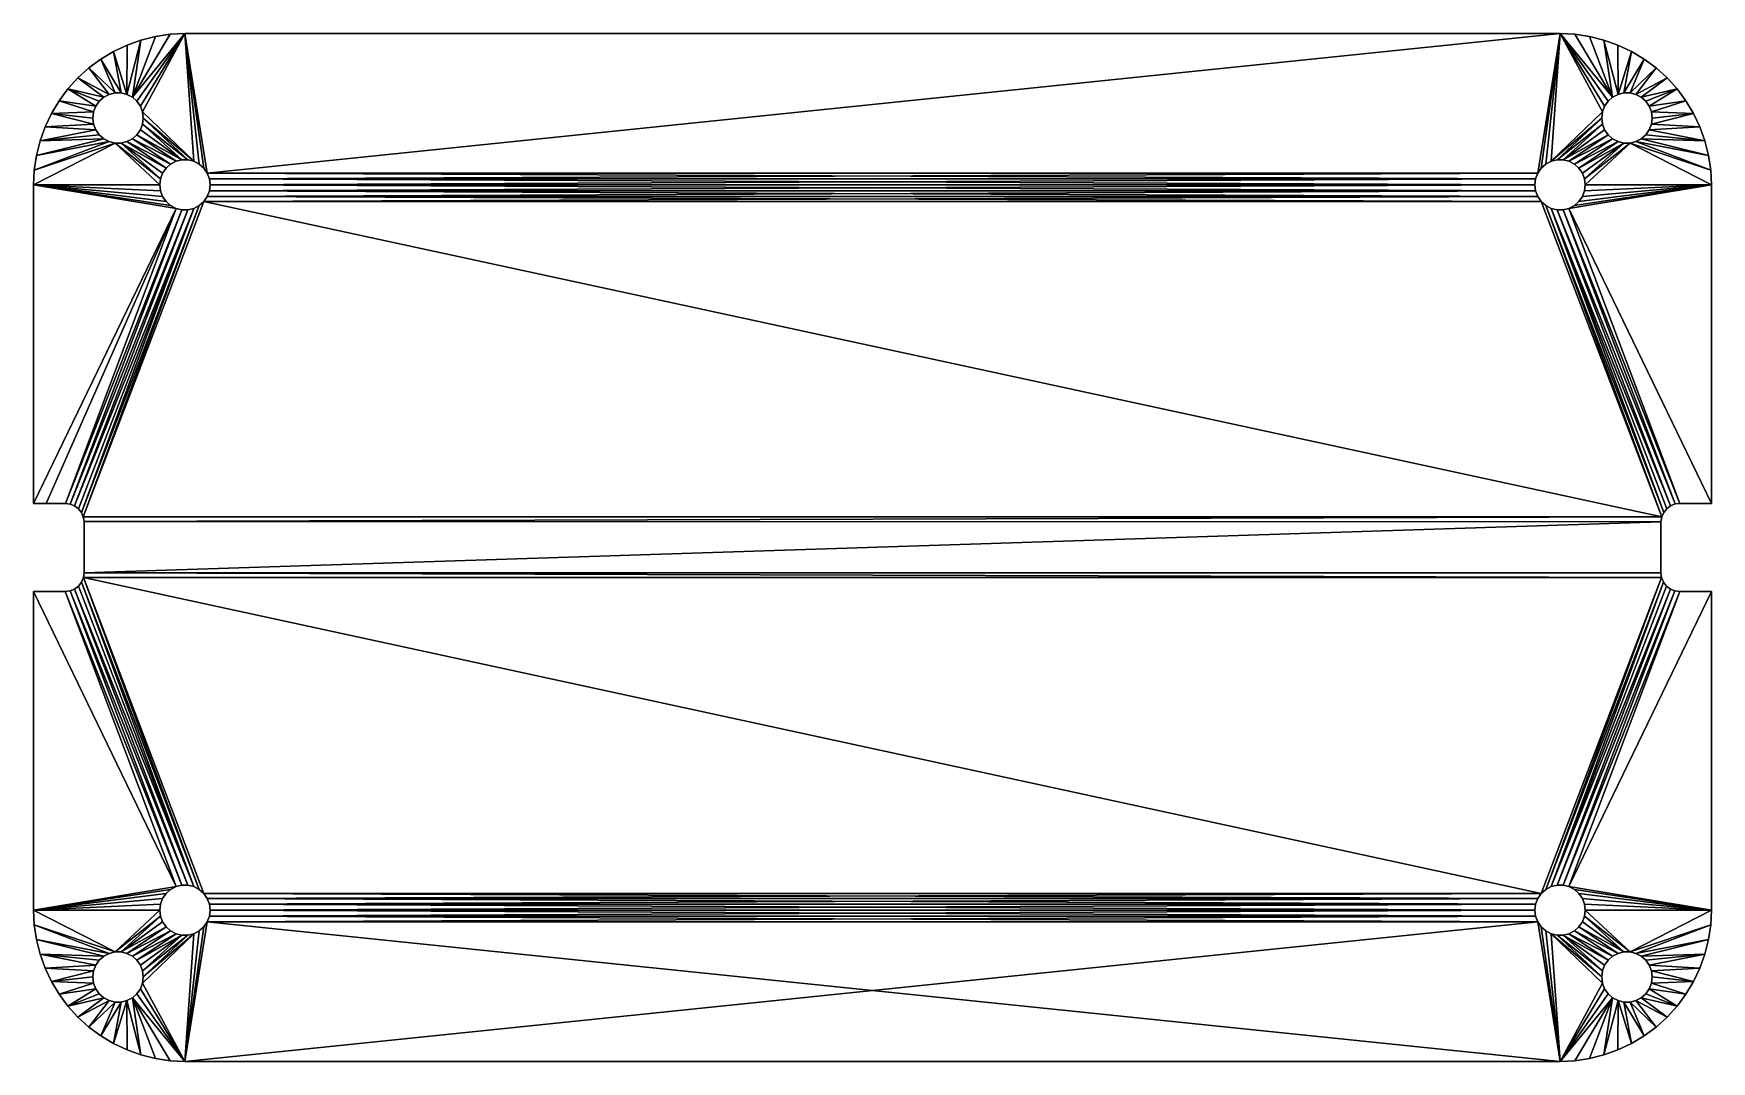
# Model space of a CAD drawing. Extents: x -30875 to 30527, y -21720 to 15906.
import ezdxf

# ---------------------------------------------------------------- set-up
doc = ezdxf.new("R2010")
doc.units = 0
doc.layers.get('0').update_dxf_attribs({"linetype": 'CONTINUOUS'})

msp = doc.modelspace()

# ---------------------------------------------------------------- linework, layer by layer
at = {"color": 7}
for points in [[(-27456, 13678), (-27946, 15252), (-27455, 15484), (-27456, 13678)], [(-27455, 15484, -692), (-27455, 15484), (-27946, 15252, -692), (-27455, 15484, -692)], [(-27946, 15252, -692), (-27455, 15484), (-27946, 15252), (-27946, 15252, -692)], [(-27456, 13678, -692), (-27455, 15484, -692), (-27946, 15252, -692), (-27456, 13678, -692)], [(-27456, 13678), (-27455, 15484), (-26943, 15667), (-27456, 13678)], [(-27456, 13678), (-26943, 15667), (-27259, 13574), (-27456, 13678)], [(-27259, 13574, -692), (-26943, 15667, -692), (-27456, 13678, -692), (-27259, 13574, -692)], [(-27456, 13678, -692), (-26943, 15667, -692), (-27455, 15484, -692), (-27456, 13678, -692)], [(-26943, 15667, -692), (-26943, 15667), (-27455, 15484, -692), (-26943, 15667, -692)], [(-27455, 15484, -692), (-26943, 15667), (-27455, 15484), (-27455, 15484, -692)], [(-25878, 15879), (-25335, 15906), (-27259, 13574), (-25878, 15879)], [(-27259, 13574), (-25335, 15906), (-27092, 13427), (-27259, 13574)], [(-25878, 15879, -692), (-27259, 13574, -692), (-25335, 15906, -692), (-25878, 15879, -692)], [(-25335, 15906, -692), (-27259, 13574, -692), (-27092, 13427, -692), (-25335, 15906, -692)], [(-27259, 13574), (-26416, 15800), (-25878, 15879), (-27259, 13574)], [(-25878, 15879, -692), (-26416, 15800, -692), (-27259, 13574, -692), (-25878, 15879, -692)], [(-27259, 13574), (-26943, 15667), (-26416, 15800), (-27259, 13574)], [(-27259, 13574, -692), (-26416, 15800, -692), (-26943, 15667, -692), (-27259, 13574, -692)], [(-27092, 13427), (-25335, 15906), (-26965, 13243), (-27092, 13427)], [(-25335, 15906, -692), (-27092, 13427, -692), (-26965, 13243, -692), (-25335, 15906, -692)], [(-26965, 13243), (-25335, 15906), (-26887, 13035), (-26965, 13243)], [(-26965, 13243, -692), (-26887, 13035, -692), (-25335, 15906, -692), (-26965, 13243, -692)], [(-26416, 15800, -692), (-26416, 15800), (-26943, 15667, -692), (-26416, 15800, -692)], [(-26943, 15667, -692), (-26416, 15800), (-26943, 15667), (-26943, 15667, -692)], [(-26887, 13035), (-25335, 15906), (-25007, 11229), (-26887, 13035)], [(-25007, 11229, -692), (-25335, 15906, -692), (-26887, 13035, -692), (-25007, 11229, -692)], [(-25878, 15879, -692), (-25878, 15879), (-26416, 15800, -692), (-25878, 15879, -692)], [(-26416, 15800, -692), (-25878, 15879), (-26416, 15800), (-26416, 15800, -692)], [(-25335, 15906, -692), (-25335, 15906), (-25878, 15879, -692), (-25335, 15906, -692)], [(-25878, 15879, -692), (-25335, 15906), (-25878, 15879), (-25878, 15879, -692)], [(24987, 15906), (-24517, 10795), (-25335, 15906), (24987, 15906)], [(-25335, 15906), (-24517, 10795), (-24644, 10978), (-25335, 15906)], [(-25335, 15906), (-24644, 10978), (-24810, 11126), (-25335, 15906)], [(-24810, 11126), (-25007, 11229), (-25335, 15906), (-24810, 11126)], [(24987, 15906), (-25335, 15906), (24987, 15906, -692), (24987, 15906)], [(24987, 15906, -692), (-25335, 15906), (-25335, 15906, -692), (24987, 15906, -692)], [(24987, 15906, -692), (-25335, 15906, -692), (-24517, 10795, -692), (24987, 15906, -692)], [(-24517, 10795, -692), (-25335, 15906, -692), (-24644, 10978, -692), (-24517, 10795, -692)], [(-24644, 10978, -692), (-25335, 15906, -692), (-24810, 11126, -692), (-24644, 10978, -692)], [(-24810, 11126, -692), (-25335, 15906, -692), (-25007, 11229, -692), (-24810, 11126, -692)], [(24169, 10795), (-24517, 10795), (24987, 15906), (24169, 10795)], [(-24517, 10795, -692), (24169, 10795, -692), (24987, 15906, -692), (-24517, 10795, -692)], [(24987, 15906), (24296, 10978), (24169, 10795), (24987, 15906)], [(24987, 15906, -692), (24169, 10795, -692), (24296, 10978, -692), (24987, 15906, -692)], [(24987, 15906), (24462, 11126), (24296, 10978), (24987, 15906)], [(24987, 15906, -692), (24296, 10978, -692), (24462, 11126, -692), (24987, 15906, -692)], [(24659, 11229), (24462, 11126), (24987, 15906), (24659, 11229)], [(24462, 11126, -692), (24659, 11229, -692), (24987, 15906, -692), (24462, 11126, -692)], [(26539, 13035), (24659, 11229), (24987, 15906), (26539, 13035)], [(26539, 13035, -692), (24987, 15906, -692), (24659, 11229, -692), (26539, 13035, -692)], [(25530, 15879), (26911, 13574), (24987, 15906), (25530, 15879)], [(24987, 15906), (26911, 13574), (26744, 13427), (24987, 15906)], [(24987, 15906), (26744, 13427), (26618, 13243), (24987, 15906)], [(26539, 13035), (24987, 15906), (26618, 13243), (26539, 13035)], [(25530, 15879, -692), (25530, 15879), (24987, 15906, -692), (25530, 15879, -692)], [(24987, 15906, -692), (25530, 15879), (24987, 15906), (24987, 15906, -692)], [(25530, 15879, -692), (24987, 15906, -692), (26911, 13574, -692), (25530, 15879, -692)], [(26911, 13574, -692), (24987, 15906, -692), (26744, 13427, -692), (26911, 13574, -692)], [(26744, 13427, -692), (24987, 15906, -692), (26618, 13243, -692), (26744, 13427, -692)], [(26618, 13243, -692), (24987, 15906, -692), (26539, 13035, -692), (26618, 13243, -692)], [(25530, 15879), (26068, 15800), (26911, 13574), (25530, 15879)], [(26068, 15800, -692), (26068, 15800), (25530, 15879, -692), (26068, 15800, -692)], [(25530, 15879, -692), (26068, 15800), (25530, 15879), (25530, 15879, -692)], [(26911, 13574, -692), (26068, 15800, -692), (25530, 15879, -692), (26911, 13574, -692)], [(26911, 13574), (26068, 15800), (26595, 15667), (26911, 13574)], [(26595, 15667, -692), (26595, 15667), (26068, 15800, -692), (26595, 15667, -692)], [(26068, 15800, -692), (26595, 15667), (26068, 15800), (26068, 15800, -692)], [(26911, 13574, -692), (26595, 15667, -692), (26068, 15800, -692), (26911, 13574, -692)], [(26911, 13574), (26595, 15667), (27108, 13678), (26911, 13574)], [(27108, 13678), (26595, 15667), (27107, 15484), (27108, 13678)], [(27107, 15484, -692), (27107, 15484), (26595, 15667, -692), (27107, 15484, -692)], [(26595, 15667, -692), (27107, 15484), (26595, 15667), (26595, 15667, -692)], [(27108, 13678, -692), (27107, 15484, -692), (26595, 15667, -692), (27108, 13678, -692)], [(27108, 13678, -692), (26595, 15667, -692), (26911, 13574, -692), (27108, 13678, -692)], [(27108, 13678), (27107, 15484), (27598, 15252), (27108, 13678)], [(27598, 15252, -692), (27598, 15252), (27107, 15484, -692), (27598, 15252, -692)], [(27107, 15484, -692), (27598, 15252), (27107, 15484), (27107, 15484, -692)], [(27108, 13678, -692), (27598, 15252, -692), (27107, 15484, -692), (27108, 13678, -692)], [(-27894, 13731), (-28849, 14649), (-28413, 14972), (-27894, 13731)], [(-28413, 14972, -692), (-28413, 14972), (-28849, 14649, -692), (-28413, 14972, -692)], [(-28849, 14649, -692), (-28413, 14972), (-28849, 14649), (-28849, 14649, -692)], [(-27894, 13731, -692), (-28413, 14972, -692), (-28849, 14649, -692), (-27894, 13731, -692)], [(-27672, 13731), (-28413, 14972), (-27946, 15252), (-27672, 13731)], [(-27946, 15252, -692), (-27946, 15252), (-28413, 14972, -692), (-27946, 15252, -692)], [(-28413, 14972, -692), (-27946, 15252), (-28413, 14972), (-28413, 14972, -692)], [(-27672, 13731, -692), (-27946, 15252, -692), (-28413, 14972, -692), (-27672, 13731, -692)], [(-27894, 13731), (-28413, 14972), (-27672, 13731), (-27894, 13731)], [(-27672, 13731, -692), (-28413, 14972, -692), (-27894, 13731, -692), (-27672, 13731, -692)], [(-27672, 13731), (-27946, 15252), (-27456, 13678), (-27672, 13731)], [(-27456, 13678, -692), (-27946, 15252, -692), (-27672, 13731, -692), (-27456, 13678, -692)], [(27108, 13678), (27598, 15252), (27324, 13731), (27108, 13678)], [(27324, 13731, -692), (27598, 15252, -692), (27108, 13678, -692), (27324, 13731, -692)], [(27324, 13731), (27598, 15252), (28065, 14972), (27324, 13731)], [(27324, 13731, -692), (28065, 14972, -692), (27598, 15252, -692), (27324, 13731, -692)], [(27324, 13731), (28065, 14972), (27547, 13731), (27324, 13731)], [(27547, 13731, -692), (28065, 14972, -692), (27324, 13731, -692), (27547, 13731, -692)], [(27547, 13731), (28065, 14972), (28501, 14649), (27547, 13731)], [(27547, 13731, -692), (28501, 14649, -692), (28065, 14972, -692), (27547, 13731, -692)], [(28065, 14972, -692), (28065, 14972), (27598, 15252, -692), (28065, 14972, -692)], [(27598, 15252, -692), (28065, 14972), (27598, 15252), (27598, 15252, -692)], [(28501, 14649, -692), (28501, 14649), (28065, 14972, -692), (28501, 14649, -692)], [(28065, 14972, -692), (28501, 14649), (28065, 14972), (28065, 14972, -692)], [(-28308, 13574), (-29617, 13881), (-29252, 14283), (-28308, 13574)], [(-29252, 14283, -692), (-29252, 14283), (-29617, 13881, -692), (-29252, 14283, -692)], [(-29617, 13881, -692), (-29252, 14283), (-29617, 13881), (-29617, 13881, -692)], [(-28308, 13574, -692), (-29252, 14283, -692), (-29617, 13881, -692), (-28308, 13574, -692)], [(-28110, 13678), (-29252, 14283), (-28849, 14649), (-28110, 13678)], [(-28849, 14649, -692), (-28849, 14649), (-29252, 14283, -692), (-28849, 14649, -692)], [(-29252, 14283, -692), (-28849, 14649), (-29252, 14283), (-29252, 14283, -692)], [(-28110, 13678, -692), (-28849, 14649, -692), (-29252, 14283, -692), (-28110, 13678, -692)], [(-28308, 13574), (-29252, 14283), (-28110, 13678), (-28308, 13574)], [(-28110, 13678, -692), (-29252, 14283, -692), (-28308, 13574, -692), (-28110, 13678, -692)], [(-28110, 13678), (-28849, 14649), (-27894, 13731), (-28110, 13678)], [(-27894, 13731, -692), (-28849, 14649, -692), (-28110, 13678, -692), (-27894, 13731, -692)], [(27547, 13731), (28501, 14649), (27763, 13678), (27547, 13731)], [(27763, 13678, -692), (28501, 14649, -692), (27547, 13731, -692), (27763, 13678, -692)], [(27763, 13678), (28501, 14649), (28904, 14283), (27763, 13678)], [(27763, 13678, -692), (28904, 14283, -692), (28501, 14649, -692), (27763, 13678, -692)], [(27763, 13678), (28904, 14283), (27960, 13574), (27763, 13678)], [(27960, 13574, -692), (28904, 14283, -692), (27763, 13678, -692), (27960, 13574, -692)], [(27960, 13574), (28904, 14283), (29269, 13881), (27960, 13574)], [(27960, 13574, -692), (29269, 13881, -692), (28904, 14283, -692), (27960, 13574, -692)], [(28904, 14283, -692), (28904, 14283), (28501, 14649, -692), (28904, 14283, -692)], [(28501, 14649, -692), (28904, 14283), (28501, 14649), (28501, 14649, -692)], [(29269, 13881, -692), (29269, 13881), (28904, 14283, -692), (29269, 13881, -692)], [(28904, 14283, -692), (29269, 13881), (28904, 14283), (28904, 14283, -692)], [(-28601, 13243), (-29941, 13444), (-29617, 13881), (-28601, 13243)], [(-29617, 13881, -692), (-29617, 13881), (-29941, 13444, -692), (-29617, 13881, -692)], [(-29941, 13444, -692), (-29617, 13881), (-29941, 13444), (-29941, 13444, -692)], [(-28601, 13243, -692), (-29617, 13881, -692), (-29941, 13444, -692), (-28601, 13243, -692)], [(-28601, 13243), (-29617, 13881), (-28474, 13427), (-28601, 13243)], [(-28474, 13427), (-29617, 13881), (-28308, 13574), (-28474, 13427)], [(-28308, 13574, -692), (-29617, 13881, -692), (-28474, 13427, -692), (-28308, 13574, -692)], [(-28474, 13427, -692), (-29617, 13881, -692), (-28601, 13243, -692), (-28474, 13427, -692)], [(-28308, 13574), (-28308, 13574, -692), (-28474, 13427), (-28308, 13574)], [(-28474, 13427), (-28308, 13574, -692), (-28474, 13427, -692), (-28474, 13427)], [(-28110, 13678), (-28110, 13678, -692), (-28308, 13574), (-28110, 13678)], [(-28308, 13574), (-28110, 13678, -692), (-28308, 13574, -692), (-28308, 13574)], [(-27894, 13731), (-27894, 13731, -692), (-28110, 13678), (-27894, 13731)], [(-28110, 13678), (-27894, 13731, -692), (-28110, 13678, -692), (-28110, 13678)], [(-27672, 13731), (-27672, 13731, -692), (-27894, 13731), (-27672, 13731)], [(-27894, 13731), (-27672, 13731, -692), (-27894, 13731, -692), (-27894, 13731)], [(-27456, 13678), (-27456, 13678, -692), (-27672, 13731), (-27456, 13678)], [(-27672, 13731), (-27456, 13678, -692), (-27672, 13731, -692), (-27672, 13731)], [(-27259, 13574), (-27259, 13574, -692), (-27456, 13678), (-27259, 13574)], [(-27456, 13678), (-27259, 13574, -692), (-27456, 13678, -692), (-27456, 13678)], [(-27092, 13427), (-27092, 13427, -692), (-27259, 13574), (-27092, 13427)], [(-27259, 13574), (-27092, 13427, -692), (-27259, 13574, -692), (-27259, 13574)], [(26911, 13574), (26911, 13574, -692), (26744, 13427), (26911, 13574)], [(26744, 13427), (26911, 13574, -692), (26744, 13427, -692), (26744, 13427)], [(27108, 13678), (27108, 13678, -692), (26911, 13574), (27108, 13678)], [(26911, 13574), (27108, 13678, -692), (26911, 13574, -692), (26911, 13574)], [(27324, 13731), (27324, 13731, -692), (27108, 13678), (27324, 13731)], [(27108, 13678), (27324, 13731, -692), (27108, 13678, -692), (27108, 13678)], [(27547, 13731), (27547, 13731, -692), (27324, 13731), (27547, 13731)], [(27324, 13731), (27547, 13731, -692), (27324, 13731, -692), (27324, 13731)], [(27763, 13678), (27763, 13678, -692), (27547, 13731), (27763, 13678)], [(27547, 13731), (27763, 13678, -692), (27547, 13731, -692), (27547, 13731)], [(27960, 13574), (27960, 13574, -692), (27763, 13678), (27960, 13574)], [(27763, 13678), (27960, 13574, -692), (27763, 13678, -692), (27763, 13678)], [(27960, 13574), (29269, 13881), (28126, 13427), (27960, 13574)], [(28126, 13427, -692), (29269, 13881, -692), (27960, 13574, -692), (28126, 13427, -692)], [(28126, 13427), (28126, 13427, -692), (27960, 13574), (28126, 13427)], [(27960, 13574), (28126, 13427, -692), (27960, 13574, -692), (27960, 13574)], [(28126, 13427), (29269, 13881), (28253, 13243), (28126, 13427)], [(28253, 13243, -692), (29269, 13881, -692), (28126, 13427, -692), (28253, 13243, -692)], [(28253, 13243), (29269, 13881), (29593, 13444), (28253, 13243)], [(28253, 13243, -692), (29593, 13444, -692), (29269, 13881, -692), (28253, 13243, -692)], [(29593, 13444, -692), (29593, 13444), (29269, 13881, -692), (29593, 13444, -692)], [(29269, 13881, -692), (29593, 13444), (29269, 13881), (29269, 13881, -692)], [(-28680, 12593), (-30453, 12486), (-30221, 12978), (-28680, 12593)], [(-30221, 12978, -692), (-30221, 12978), (-30453, 12486, -692), (-30221, 12978, -692)], [(-30453, 12486, -692), (-30221, 12978), (-30453, 12486), (-30453, 12486, -692)], [(-28680, 12593, -692), (-30221, 12978, -692), (-30453, 12486, -692), (-28680, 12593, -692)], [(-28680, 13035), (-30221, 12978), (-29941, 13444), (-28680, 13035)], [(-29941, 13444, -692), (-29941, 13444), (-30221, 12978, -692), (-29941, 13444, -692)], [(-30221, 12978, -692), (-29941, 13444), (-30221, 12978), (-30221, 12978, -692)], [(-28680, 13035, -692), (-29941, 13444, -692), (-30221, 12978, -692), (-28680, 13035, -692)], [(-28706, 12814), (-30221, 12978), (-28680, 13035), (-28706, 12814)], [(-28680, 13035, -692), (-30221, 12978, -692), (-28706, 12814, -692), (-28680, 13035, -692)], [(-28680, 12593), (-30221, 12978), (-28706, 12814), (-28680, 12593)], [(-28706, 12814, -692), (-30221, 12978, -692), (-28680, 12593, -692), (-28706, 12814, -692)], [(-28680, 13035), (-29941, 13444), (-28601, 13243), (-28680, 13035)], [(-28601, 13243, -692), (-29941, 13444, -692), (-28680, 13035, -692), (-28601, 13243, -692)], [(-28680, 13035), (-28680, 13035, -692), (-28706, 12814), (-28680, 13035)], [(-28706, 12814), (-28680, 13035, -692), (-28706, 12814, -692), (-28706, 12814)], [(-28601, 13243), (-28601, 13243, -692), (-28680, 13035), (-28601, 13243)], [(-28680, 13035), (-28601, 13243, -692), (-28680, 13035, -692), (-28680, 13035)], [(-28474, 13427), (-28474, 13427, -692), (-28601, 13243), (-28474, 13427)], [(-28601, 13243), (-28474, 13427, -692), (-28601, 13243, -692), (-28601, 13243)], [(-26965, 13243), (-26965, 13243, -692), (-27092, 13427), (-26965, 13243)], [(-27092, 13427), (-26965, 13243, -692), (-27092, 13427, -692), (-27092, 13427)], [(-26887, 13035), (-26887, 13035, -692), (-26965, 13243), (-26887, 13035)], [(-26965, 13243), (-26887, 13035, -692), (-26965, 13243, -692), (-26965, 13243)], [(-26887, 13035), (-25007, 11229), (-26860, 12814), (-26887, 13035)], [(-26860, 12814), (-26860, 12814, -692), (-26887, 13035), (-26860, 12814)], [(-26887, 13035), (-26860, 12814, -692), (-26887, 13035, -692), (-26887, 13035)], [(-25007, 11229, -692), (-26887, 13035, -692), (-26860, 12814, -692), (-25007, 11229, -692)], [(26512, 12814), (24659, 11229), (26539, 13035), (26512, 12814)], [(26539, 13035, -692), (24659, 11229, -692), (26512, 12814, -692), (26539, 13035, -692)], [(26539, 13035), (26539, 13035, -692), (26512, 12814), (26539, 13035)], [(26512, 12814), (26539, 13035, -692), (26512, 12814, -692), (26512, 12814)], [(26618, 13243), (26618, 13243, -692), (26539, 13035), (26618, 13243)], [(26539, 13035), (26618, 13243, -692), (26539, 13035, -692), (26539, 13035)], [(26744, 13427), (26744, 13427, -692), (26618, 13243), (26744, 13427)], [(26618, 13243), (26744, 13427, -692), (26618, 13243, -692), (26618, 13243)], [(28253, 13243), (28253, 13243, -692), (28126, 13427), (28253, 13243)], [(28126, 13427), (28253, 13243, -692), (28126, 13427, -692), (28126, 13427)], [(28253, 13243), (29593, 13444), (28332, 13035), (28253, 13243)], [(28332, 13035, -692), (29593, 13444, -692), (28253, 13243, -692), (28332, 13035, -692)], [(28332, 13035), (28332, 13035, -692), (28253, 13243), (28332, 13035)], [(28253, 13243), (28332, 13035, -692), (28253, 13243, -692), (28253, 13243)], [(28332, 13035), (29593, 13444), (29873, 12978), (28332, 13035)], [(28332, 13035, -692), (29873, 12978, -692), (29593, 13444, -692), (28332, 13035, -692)], [(28332, 13035), (29873, 12978), (28359, 12814), (28332, 13035)], [(28359, 12814), (28359, 12814, -692), (28332, 13035), (28359, 12814)], [(28332, 13035), (28359, 12814, -692), (28332, 13035, -692), (28332, 13035)], [(28359, 12814, -692), (29873, 12978, -692), (28332, 13035, -692), (28359, 12814, -692)], [(28359, 12814), (29873, 12978), (28332, 12593), (28359, 12814)], [(28332, 12593), (29873, 12978), (30105, 12486), (28332, 12593)], [(28332, 12593, -692), (30105, 12486, -692), (29873, 12978, -692), (28332, 12593, -692)], [(28332, 12593, -692), (29873, 12978, -692), (28359, 12814, -692), (28332, 12593, -692)], [(29873, 12978, -692), (29873, 12978), (29593, 13444, -692), (29873, 12978, -692)], [(29593, 13444, -692), (29873, 12978), (29593, 13444), (29593, 13444, -692)], [(30105, 12486, -692), (30105, 12486), (29873, 12978, -692), (30105, 12486, -692)], [(29873, 12978, -692), (30105, 12486), (29873, 12978), (29873, 12978, -692)], [(-28601, 12385), (-30636, 11974), (-30453, 12486), (-28601, 12385)], [(-30453, 12486, -692), (-30453, 12486), (-30636, 11974, -692), (-30453, 12486, -692)], [(-30636, 11974, -692), (-30453, 12486), (-30636, 11974), (-30636, 11974, -692)], [(-28601, 12385, -692), (-30453, 12486, -692), (-30636, 11974, -692), (-28601, 12385, -692)], [(-28474, 12202), (-30636, 11974), (-28601, 12385), (-28474, 12202)], [(-28601, 12385, -692), (-30636, 11974, -692), (-28474, 12202, -692), (-28601, 12385, -692)], [(-28601, 12385), (-30453, 12486), (-28680, 12593), (-28601, 12385)], [(-28680, 12593, -692), (-30453, 12486, -692), (-28601, 12385, -692), (-28680, 12593, -692)], [(-28706, 12814), (-28706, 12814, -692), (-28680, 12593), (-28706, 12814)], [(-28680, 12593), (-28706, 12814, -692), (-28680, 12593, -692), (-28680, 12593)], [(-28680, 12593), (-28680, 12593, -692), (-28601, 12385), (-28680, 12593)], [(-28601, 12385), (-28680, 12593, -692), (-28601, 12385, -692), (-28601, 12385)], [(-28601, 12385), (-28601, 12385, -692), (-28474, 12202), (-28601, 12385)], [(-28474, 12202), (-28601, 12385, -692), (-28474, 12202, -692), (-28474, 12202)], [(-25446, 11283), (-27092, 12202), (-26965, 12385), (-25446, 11283)], [(-27092, 12202), (-27092, 12202, -692), (-26965, 12385), (-27092, 12202)], [(-26965, 12385), (-27092, 12202, -692), (-26965, 12385, -692), (-26965, 12385)], [(-25446, 11283, -692), (-26965, 12385, -692), (-27092, 12202, -692), (-25446, 11283, -692)], [(-25446, 11283), (-26965, 12385), (-26887, 12593), (-25446, 11283)], [(-26965, 12385), (-26965, 12385, -692), (-26887, 12593), (-26965, 12385)], [(-26887, 12593), (-26965, 12385, -692), (-26887, 12593, -692), (-26887, 12593)], [(-25446, 11283, -692), (-26887, 12593, -692), (-26965, 12385, -692), (-25446, 11283, -692)], [(-26860, 12814), (-25223, 11283), (-26887, 12593), (-26860, 12814)], [(-26887, 12593), (-26887, 12593, -692), (-26860, 12814), (-26887, 12593)], [(-26860, 12814), (-26887, 12593, -692), (-26860, 12814, -692), (-26860, 12814)], [(-25223, 11283, -692), (-26860, 12814, -692), (-26887, 12593, -692), (-25223, 11283, -692)], [(-26887, 12593), (-25223, 11283), (-25446, 11283), (-26887, 12593)], [(-25223, 11283, -692), (-26887, 12593, -692), (-25446, 11283, -692), (-25223, 11283, -692)], [(-26860, 12814), (-25007, 11229), (-25223, 11283), (-26860, 12814)], [(-25007, 11229, -692), (-26860, 12814, -692), (-25223, 11283, -692), (-25007, 11229, -692)], [(26512, 12814), (24876, 11283), (24659, 11229), (26512, 12814)], [(26512, 12814, -692), (24659, 11229, -692), (24876, 11283, -692), (26512, 12814, -692)], [(26539, 12593), (24876, 11283), (26512, 12814), (26539, 12593)], [(26512, 12814, -692), (24876, 11283, -692), (26539, 12593, -692), (26512, 12814, -692)], [(26539, 12593), (25098, 11283), (24876, 11283), (26539, 12593)], [(26539, 12593, -692), (24876, 11283, -692), (25098, 11283, -692), (26539, 12593, -692)], [(26618, 12385), (25098, 11283), (26539, 12593), (26618, 12385)], [(25098, 11283, -692), (26618, 12385, -692), (26539, 12593, -692), (25098, 11283, -692)], [(26744, 12202), (25098, 11283), (26618, 12385), (26744, 12202)], [(25098, 11283, -692), (26744, 12202, -692), (26618, 12385, -692), (25098, 11283, -692)], [(26512, 12814), (26512, 12814, -692), (26539, 12593), (26512, 12814)], [(26539, 12593), (26512, 12814, -692), (26539, 12593, -692), (26539, 12593)], [(26539, 12593), (26539, 12593, -692), (26618, 12385), (26539, 12593)], [(26618, 12385), (26539, 12593, -692), (26618, 12385, -692), (26618, 12385)], [(26618, 12385), (26618, 12385, -692), (26744, 12202), (26618, 12385)], [(26744, 12202), (26618, 12385, -692), (26744, 12202, -692), (26744, 12202)], [(28253, 12385), (30288, 11974), (28126, 12202), (28253, 12385)], [(28126, 12202), (28126, 12202, -692), (28253, 12385), (28126, 12202)], [(28253, 12385), (28126, 12202, -692), (28253, 12385, -692), (28253, 12385)], [(28126, 12202, -692), (30288, 11974, -692), (28253, 12385, -692), (28126, 12202, -692)], [(28332, 12593), (30105, 12486), (28253, 12385), (28332, 12593)], [(28253, 12385), (28253, 12385, -692), (28332, 12593), (28253, 12385)], [(28332, 12593), (28253, 12385, -692), (28332, 12593, -692), (28332, 12593)], [(28253, 12385, -692), (30105, 12486, -692), (28332, 12593, -692), (28253, 12385, -692)], [(28253, 12385), (30105, 12486), (30288, 11974), (28253, 12385)], [(28253, 12385, -692), (30288, 11974, -692), (30105, 12486, -692), (28253, 12385, -692)], [(28332, 12593), (28332, 12593, -692), (28359, 12814), (28332, 12593)], [(28359, 12814), (28332, 12593, -692), (28359, 12814, -692), (28359, 12814)], [(30288, 11974, -692), (30288, 11974), (30105, 12486, -692), (30288, 11974, -692)], [(30105, 12486, -692), (30288, 11974), (30105, 12486), (30105, 12486, -692)], [(-26258, 10366), (-30875, 10366), (-27894, 11898), (-26258, 10366)], [(-30875, 10366), (-30848, 10909), (-27894, 11898), (-30875, 10366)], [(-27894, 11898, -692), (-30848, 10909, -692), (-30875, 10366, -692), (-27894, 11898, -692)], [(-27894, 11898, -692), (-30875, 10366, -692), (-26258, 10366, -692), (-27894, 11898, -692)], [(-27894, 11898), (-30848, 10909), (-28110, 11951), (-27894, 11898)], [(-28110, 11951), (-30848, 10909), (-30768, 11447), (-28110, 11951)], [(-28110, 11951, -692), (-30768, 11447, -692), (-30848, 10909, -692), (-28110, 11951, -692)], [(-28110, 11951, -692), (-30848, 10909, -692), (-27894, 11898, -692), (-28110, 11951, -692)], [(-28110, 11951), (-30768, 11447), (-28308, 12055), (-28110, 11951)], [(-28308, 12055), (-30768, 11447), (-30636, 11974), (-28308, 12055)], [(-28308, 12055, -692), (-30636, 11974, -692), (-30768, 11447, -692), (-28308, 12055, -692)], [(-28308, 12055, -692), (-30768, 11447, -692), (-28110, 11951, -692), (-28308, 12055, -692)], [(-30636, 11974, -692), (-30636, 11974), (-30768, 11447, -692), (-30636, 11974, -692)], [(-30768, 11447, -692), (-30636, 11974), (-30768, 11447), (-30768, 11447, -692)], [(-28308, 12055), (-30636, 11974), (-28474, 12202), (-28308, 12055)], [(-28474, 12202, -692), (-30636, 11974, -692), (-28308, 12055, -692), (-28474, 12202, -692)], [(-28474, 12202), (-28474, 12202, -692), (-28308, 12055), (-28474, 12202)], [(-28308, 12055), (-28474, 12202, -692), (-28308, 12055, -692), (-28308, 12055)], [(-28308, 12055), (-28308, 12055, -692), (-28110, 11951), (-28308, 12055)], [(-28110, 11951), (-28308, 12055, -692), (-28110, 11951, -692), (-28110, 11951)], [(-28110, 11951), (-28110, 11951, -692), (-27894, 11898), (-28110, 11951)], [(-27894, 11898), (-28110, 11951, -692), (-27894, 11898, -692), (-27894, 11898)], [(-26258, 10366), (-27894, 11898), (-26231, 10587), (-26258, 10366)], [(-26231, 10587), (-27894, 11898), (-27672, 11898), (-26231, 10587)], [(-27894, 11898), (-27894, 11898, -692), (-27672, 11898), (-27894, 11898)], [(-27672, 11898), (-27894, 11898, -692), (-27672, 11898, -692), (-27672, 11898)], [(-26231, 10587, -692), (-27672, 11898, -692), (-27894, 11898, -692), (-26231, 10587, -692)], [(-26231, 10587, -692), (-27894, 11898, -692), (-26258, 10366, -692), (-26231, 10587, -692)], [(-26026, 10978), (-27672, 11898), (-27456, 11951), (-26026, 10978)], [(-27672, 11898), (-27672, 11898, -692), (-27456, 11951), (-27672, 11898)], [(-27456, 11951), (-27672, 11898, -692), (-27456, 11951, -692), (-27456, 11951)], [(-26026, 10978, -692), (-27456, 11951, -692), (-27672, 11898, -692), (-26026, 10978, -692)], [(-26231, 10587), (-27672, 11898), (-26152, 10795), (-26231, 10587)], [(-26152, 10795), (-27672, 11898), (-26026, 10978), (-26152, 10795)], [(-26026, 10978, -692), (-27672, 11898, -692), (-26152, 10795, -692), (-26026, 10978, -692)], [(-26152, 10795, -692), (-27672, 11898, -692), (-26231, 10587, -692), (-26152, 10795, -692)], [(-25859, 11126), (-27456, 11951), (-27259, 12055), (-25859, 11126)], [(-27456, 11951), (-27456, 11951, -692), (-27259, 12055), (-27456, 11951)], [(-27259, 12055), (-27456, 11951, -692), (-27259, 12055, -692), (-27259, 12055)], [(-25859, 11126, -692), (-27259, 12055, -692), (-27456, 11951, -692), (-25859, 11126, -692)], [(-26026, 10978), (-27456, 11951), (-25859, 11126), (-26026, 10978)], [(-25859, 11126, -692), (-27456, 11951, -692), (-26026, 10978, -692), (-25859, 11126, -692)], [(-25662, 11229), (-27259, 12055), (-27092, 12202), (-25662, 11229)], [(-27259, 12055), (-27259, 12055, -692), (-27092, 12202), (-27259, 12055)], [(-27092, 12202), (-27259, 12055, -692), (-27092, 12202, -692), (-27092, 12202)], [(-25662, 11229, -692), (-27092, 12202, -692), (-27259, 12055, -692), (-25662, 11229, -692)], [(-25859, 11126), (-27259, 12055), (-25662, 11229), (-25859, 11126)], [(-25662, 11229, -692), (-27259, 12055, -692), (-25859, 11126, -692), (-25662, 11229, -692)], [(-25662, 11229), (-27092, 12202), (-25446, 11283), (-25662, 11229)], [(-25446, 11283, -692), (-27092, 12202, -692), (-25662, 11229, -692), (-25446, 11283, -692)], [(26744, 12202), (25314, 11229), (25098, 11283), (26744, 12202)], [(25314, 11229, -692), (26744, 12202, -692), (25098, 11283, -692), (25314, 11229, -692)], [(26911, 12055), (25314, 11229), (26744, 12202), (26911, 12055)], [(25314, 11229, -692), (26911, 12055, -692), (26744, 12202, -692), (25314, 11229, -692)], [(26911, 12055), (25511, 11126), (25314, 11229), (26911, 12055)], [(25511, 11126, -692), (26911, 12055, -692), (25314, 11229, -692), (25511, 11126, -692)], [(27108, 11951), (25511, 11126), (26911, 12055), (27108, 11951)], [(25511, 11126, -692), (27108, 11951, -692), (26911, 12055, -692), (25511, 11126, -692)], [(27108, 11951), (25678, 10978), (25511, 11126), (27108, 11951)], [(25678, 10978, -692), (27108, 11951, -692), (25511, 11126, -692), (25678, 10978, -692)], [(27324, 11898), (25678, 10978), (27108, 11951), (27324, 11898)], [(25678, 10978, -692), (27324, 11898, -692), (27108, 11951, -692), (25678, 10978, -692)], [(27324, 11898), (25804, 10795), (25678, 10978), (27324, 11898)], [(25804, 10795, -692), (27324, 11898, -692), (25678, 10978, -692), (25804, 10795, -692)], [(27324, 11898), (25883, 10587), (25804, 10795), (27324, 11898)], [(25883, 10587, -692), (27324, 11898, -692), (25804, 10795, -692), (25883, 10587, -692)], [(25910, 10366), (25883, 10587), (27547, 11898), (25910, 10366)], [(27547, 11898), (25883, 10587), (27324, 11898), (27547, 11898)], [(25910, 10366, -692), (27547, 11898, -692), (25883, 10587, -692), (25910, 10366, -692)], [(25883, 10587, -692), (27547, 11898, -692), (27324, 11898, -692), (25883, 10587, -692)], [(27547, 11898), (30527, 10366), (25910, 10366), (27547, 11898)], [(25910, 10366, -692), (30527, 10366, -692), (27547, 11898, -692), (25910, 10366, -692)], [(26744, 12202), (26744, 12202, -692), (26911, 12055), (26744, 12202)], [(26911, 12055), (26744, 12202, -692), (26911, 12055, -692), (26911, 12055)], [(26911, 12055), (26911, 12055, -692), (27108, 11951), (26911, 12055)], [(27108, 11951), (26911, 12055, -692), (27108, 11951, -692), (27108, 11951)], [(27108, 11951), (27108, 11951, -692), (27324, 11898), (27108, 11951)], [(27324, 11898), (27108, 11951, -692), (27324, 11898, -692), (27324, 11898)], [(27324, 11898), (27324, 11898, -692), (27547, 11898), (27324, 11898)], [(27547, 11898), (27324, 11898, -692), (27547, 11898, -692), (27547, 11898)], [(27763, 11951), (30500, 10909), (27547, 11898), (27763, 11951)], [(27547, 11898), (27547, 11898, -692), (27763, 11951), (27547, 11898)], [(27763, 11951), (27547, 11898, -692), (27763, 11951, -692), (27763, 11951)], [(27547, 11898, -692), (30500, 10909, -692), (27763, 11951, -692), (27547, 11898, -692)], [(27547, 11898), (30500, 10909), (30527, 10366), (27547, 11898)], [(30527, 10366, -692), (30500, 10909, -692), (27547, 11898, -692), (30527, 10366, -692)], [(27960, 12055), (30420, 11447), (27763, 11951), (27960, 12055)], [(27763, 11951), (27763, 11951, -692), (27960, 12055), (27763, 11951)], [(27960, 12055), (27763, 11951, -692), (27960, 12055, -692), (27960, 12055)], [(27763, 11951, -692), (30420, 11447, -692), (27960, 12055, -692), (27763, 11951, -692)], [(27763, 11951), (30420, 11447), (30500, 10909), (27763, 11951)], [(27763, 11951, -692), (30500, 10909, -692), (30420, 11447, -692), (27763, 11951, -692)], [(28126, 12202), (30288, 11974), (27960, 12055), (28126, 12202)], [(27960, 12055), (27960, 12055, -692), (28126, 12202), (27960, 12055)], [(28126, 12202), (27960, 12055, -692), (28126, 12202, -692), (28126, 12202)], [(27960, 12055, -692), (30288, 11974, -692), (28126, 12202, -692), (27960, 12055, -692)], [(27960, 12055), (30288, 11974), (30420, 11447), (27960, 12055)], [(27960, 12055, -692), (30420, 11447, -692), (30288, 11974, -692), (27960, 12055, -692)], [(30420, 11447, -692), (30420, 11447), (30288, 11974, -692), (30420, 11447, -692)], [(30288, 11974, -692), (30420, 11447), (30288, 11974), (30288, 11974, -692)], [(-30768, 11447, -692), (-30768, 11447), (-30848, 10909, -692), (-30768, 11447, -692)], [(-30848, 10909, -692), (-30768, 11447), (-30848, 10909), (-30848, 10909, -692)], [(-26026, 10978, -692), (-26026, 10978), (-25859, 11126, -692), (-26026, 10978, -692)], [(-25859, 11126, -692), (-26026, 10978), (-25859, 11126), (-25859, 11126, -692)], [(-25859, 11126, -692), (-25859, 11126), (-25662, 11229, -692), (-25859, 11126, -692)], [(-25662, 11229, -692), (-25859, 11126), (-25662, 11229), (-25662, 11229, -692)], [(-25662, 11229, -692), (-25662, 11229), (-25446, 11283, -692), (-25662, 11229, -692)], [(-25446, 11283, -692), (-25662, 11229), (-25446, 11283), (-25446, 11283, -692)], [(-25446, 11283, -692), (-25446, 11283), (-25223, 11283, -692), (-25446, 11283, -692)], [(-25223, 11283, -692), (-25446, 11283), (-25223, 11283), (-25223, 11283, -692)], [(-25223, 11283, -692), (-25223, 11283), (-25007, 11229, -692), (-25223, 11283, -692)], [(-25007, 11229, -692), (-25223, 11283), (-25007, 11229), (-25007, 11229, -692)], [(-25007, 11229, -692), (-25007, 11229), (-24810, 11126, -692), (-25007, 11229, -692)], [(-24810, 11126, -692), (-25007, 11229), (-24810, 11126), (-24810, 11126, -692)], [(-24810, 11126, -692), (-24810, 11126), (-24644, 10978, -692), (-24810, 11126, -692)], [(-24644, 10978, -692), (-24810, 11126), (-24644, 10978), (-24644, 10978, -692)], [(24296, 10978, -692), (24296, 10978), (24462, 11126, -692), (24296, 10978, -692)], [(24462, 11126, -692), (24296, 10978), (24462, 11126), (24462, 11126, -692)], [(24462, 11126, -692), (24462, 11126), (24659, 11229, -692), (24462, 11126, -692)], [(24659, 11229, -692), (24462, 11126), (24659, 11229), (24659, 11229, -692)], [(24659, 11229, -692), (24659, 11229), (24876, 11283, -692), (24659, 11229, -692)], [(24876, 11283, -692), (24659, 11229), (24876, 11283), (24876, 11283, -692)], [(24876, 11283, -692), (24876, 11283), (25098, 11283, -692), (24876, 11283, -692)], [(25098, 11283, -692), (24876, 11283), (25098, 11283), (25098, 11283, -692)], [(25098, 11283, -692), (25098, 11283), (25314, 11229, -692), (25098, 11283, -692)], [(25314, 11229, -692), (25098, 11283), (25314, 11229), (25314, 11229, -692)], [(25314, 11229, -692), (25314, 11229), (25511, 11126, -692), (25314, 11229, -692)], [(25511, 11126, -692), (25314, 11229), (25511, 11126), (25511, 11126, -692)], [(25511, 11126, -692), (25511, 11126), (25678, 10978, -692), (25511, 11126, -692)], [(25678, 10978, -692), (25511, 11126), (25678, 10978), (25678, 10978, -692)], [(30500, 10909, -692), (30500, 10909), (30420, 11447, -692), (30500, 10909, -692)], [(30420, 11447, -692), (30500, 10909), (30420, 11447), (30420, 11447, -692)], [(-30848, 10909, -692), (-30848, 10909), (-30875, 10366, -692), (-30848, 10909, -692)], [(-30875, 10366, -692), (-30848, 10909), (-30875, 10366), (-30875, 10366, -692)], [(-26258, 10366, -692), (-26258, 10366), (-26231, 10587, -692), (-26258, 10366, -692)], [(-26231, 10587, -692), (-26258, 10366), (-26231, 10587), (-26231, 10587, -692)], [(-26231, 10587, -692), (-26231, 10587), (-26152, 10795, -692), (-26231, 10587, -692)], [(-26152, 10795, -692), (-26231, 10587), (-26152, 10795), (-26152, 10795, -692)], [(-26152, 10795, -692), (-26152, 10795), (-26026, 10978, -692), (-26152, 10795, -692)], [(-26026, 10978, -692), (-26152, 10795), (-26026, 10978), (-26026, 10978, -692)], [(-24644, 10978, -692), (-24644, 10978), (-24517, 10795, -692), (-24644, 10978, -692)], [(-24517, 10795, -692), (-24644, 10978), (-24517, 10795), (-24517, 10795, -692)], [(24169, 10795), (-24438, 10587), (-24517, 10795), (24169, 10795)], [(-24517, 10795, -692), (-24517, 10795), (-24438, 10587, -692), (-24517, 10795, -692)], [(-24438, 10587, -692), (-24517, 10795), (-24438, 10587), (-24438, 10587, -692)], [(-24438, 10587, -692), (24090, 10587, -692), (-24517, 10795, -692), (-24438, 10587, -692)], [(-24517, 10795, -692), (24090, 10587, -692), (24169, 10795, -692), (-24517, 10795, -692)], [(24090, 10587), (-24438, 10587), (24169, 10795), (24090, 10587)], [(24090, 10587), (-24411, 10366), (-24438, 10587), (24090, 10587)], [(-24438, 10587, -692), (-24438, 10587), (-24411, 10366, -692), (-24438, 10587, -692)], [(-24411, 10366, -692), (-24438, 10587), (-24411, 10366), (-24411, 10366, -692)], [(-24411, 10366, -692), (24064, 10366, -692), (-24438, 10587, -692), (-24411, 10366, -692)], [(-24438, 10587, -692), (24064, 10366, -692), (24090, 10587, -692), (-24438, 10587, -692)], [(24064, 10366), (-24411, 10366), (24090, 10587), (24064, 10366)], [(24064, 10366, -692), (24064, 10366), (24090, 10587, -692), (24064, 10366, -692)], [(24090, 10587, -692), (24064, 10366), (24090, 10587), (24090, 10587, -692)], [(24090, 10587, -692), (24090, 10587), (24169, 10795, -692), (24090, 10587, -692)], [(24169, 10795, -692), (24090, 10587), (24169, 10795), (24169, 10795, -692)], [(24169, 10795, -692), (24169, 10795), (24296, 10978, -692), (24169, 10795, -692)], [(24296, 10978, -692), (24169, 10795), (24296, 10978), (24296, 10978, -692)], [(25678, 10978, -692), (25678, 10978), (25804, 10795, -692), (25678, 10978, -692)], [(25804, 10795, -692), (25678, 10978), (25804, 10795), (25804, 10795, -692)], [(25804, 10795, -692), (25804, 10795), (25883, 10587, -692), (25804, 10795, -692)], [(25883, 10587, -692), (25804, 10795), (25883, 10587), (25883, 10587, -692)], [(25883, 10587, -692), (25883, 10587), (25910, 10366, -692), (25883, 10587, -692)], [(25910, 10366, -692), (25883, 10587), (25910, 10366), (25910, 10366, -692)], [(30527, 10366, -692), (30527, 10366), (30500, 10909, -692), (30527, 10366, -692)], [(30500, 10909, -692), (30527, 10366), (30500, 10909), (30500, 10909, -692)], [(-30875, -1291), (-30875, 10366), (-25662, 9503), (-30875, -1291)], [(-25662, 9503), (-30875, 10366), (-25859, 9606), (-25662, 9503)], [(-25859, 9606), (-30875, 10366), (-26026, 9754), (-25859, 9606)], [(-26026, 9754), (-30875, 10366), (-26152, 9937), (-26026, 9754)], [(-26152, 9937), (-30875, 10366), (-26231, 10145), (-26152, 9937)], [(-26231, 10145), (-30875, 10366), (-26258, 10366), (-26231, 10145)], [(-30875, -1291, -692), (-30875, 10366, -692), (-30875, -1291), (-30875, -1291, -692)], [(-30875, -1291), (-30875, 10366, -692), (-30875, 10366), (-30875, -1291)], [(-26258, 10366, -692), (-30875, 10366, -692), (-26231, 10145, -692), (-26258, 10366, -692)], [(-26231, 10145, -692), (-30875, 10366, -692), (-26152, 9937, -692), (-26231, 10145, -692)], [(-26152, 9937, -692), (-30875, 10366, -692), (-26026, 9754, -692), (-26152, 9937, -692)], [(-26026, 9754, -692), (-30875, 10366, -692), (-25859, 9606, -692), (-26026, 9754, -692)], [(-25859, 9606, -692), (-30875, 10366, -692), (-25662, 9503, -692), (-25859, 9606, -692)], [(-25662, 9503, -692), (-30875, 10366, -692), (-30875, -1291, -692), (-25662, 9503, -692)], [(-26231, 10145, -692), (-26231, 10145), (-26258, 10366, -692), (-26231, 10145, -692)], [(-26258, 10366, -692), (-26231, 10145), (-26258, 10366), (-26258, 10366, -692)], [(-26152, 9937, -692), (-26152, 9937), (-26231, 10145, -692), (-26152, 9937, -692)], [(-26231, 10145, -692), (-26152, 9937), (-26231, 10145), (-26231, 10145, -692)], [(-26026, 9754, -692), (-26026, 9754), (-26152, 9937, -692), (-26026, 9754, -692)], [(-26152, 9937, -692), (-26026, 9754), (-26152, 9937), (-26152, 9937, -692)], [(24296, 9754), (-24644, 9754), (24169, 9937), (24296, 9754)], [(24169, 9937), (-24644, 9754), (-24517, 9937), (24169, 9937)], [(-24517, 9937, -692), (-24517, 9937), (-24644, 9754, -692), (-24517, 9937, -692)], [(-24644, 9754, -692), (-24517, 9937), (-24644, 9754), (-24644, 9754, -692)], [(-24644, 9754, -692), (24296, 9754, -692), (-24517, 9937, -692), (-24644, 9754, -692)], [(24169, 9937), (-24517, 9937), (24090, 10145), (24169, 9937)], [(24090, 10145), (-24517, 9937), (-24438, 10145), (24090, 10145)], [(-24438, 10145, -692), (-24438, 10145), (-24517, 9937, -692), (-24438, 10145, -692)], [(-24517, 9937, -692), (-24438, 10145), (-24517, 9937), (-24517, 9937, -692)], [(-24517, 9937, -692), (24169, 9937, -692), (-24438, 10145, -692), (-24517, 9937, -692)], [(-24517, 9937, -692), (24296, 9754, -692), (24169, 9937, -692), (-24517, 9937, -692)], [(24090, 10145), (-24438, 10145), (24064, 10366), (24090, 10145)], [(24064, 10366), (-24438, 10145), (-24411, 10366), (24064, 10366)], [(-24411, 10366, -692), (-24411, 10366), (-24438, 10145, -692), (-24411, 10366, -692)], [(-24438, 10145, -692), (-24411, 10366), (-24438, 10145), (-24438, 10145, -692)], [(-24438, 10145, -692), (24090, 10145, -692), (-24411, 10366, -692), (-24438, 10145, -692)], [(-24438, 10145, -692), (24169, 9937, -692), (24090, 10145, -692), (-24438, 10145, -692)], [(-24411, 10366, -692), (24090, 10145, -692), (24064, 10366, -692), (-24411, 10366, -692)], [(24090, 10145, -692), (24090, 10145), (24064, 10366, -692), (24090, 10145, -692)], [(24064, 10366, -692), (24090, 10145), (24064, 10366), (24064, 10366, -692)], [(24169, 9937, -692), (24169, 9937), (24090, 10145, -692), (24169, 9937, -692)], [(24090, 10145, -692), (24169, 9937), (24090, 10145), (24090, 10145, -692)], [(24296, 9754, -692), (24296, 9754), (24169, 9937, -692), (24296, 9754, -692)], [(24169, 9937, -692), (24296, 9754), (24169, 9937), (24169, 9937, -692)], [(30527, 10366), (30527, -1291), (25314, 9503), (30527, 10366)], [(25511, 9606), (30527, 10366), (25314, 9503), (25511, 9606)], [(30527, -1291, -692), (30527, 10366, -692), (25314, 9503, -692), (30527, -1291, -692)], [(25314, 9503, -692), (30527, 10366, -692), (25511, 9606, -692), (25314, 9503, -692)], [(25678, 9754), (30527, 10366), (25511, 9606), (25678, 9754)], [(25511, 9606, -692), (30527, 10366, -692), (25678, 9754, -692), (25511, 9606, -692)], [(25804, 9937), (30527, 10366), (25678, 9754), (25804, 9937)], [(25678, 9754, -692), (30527, 10366, -692), (25804, 9937, -692), (25678, 9754, -692)], [(25804, 9937, -692), (25804, 9937), (25678, 9754, -692), (25804, 9937, -692)], [(25678, 9754, -692), (25804, 9937), (25678, 9754), (25678, 9754, -692)], [(25883, 10145), (30527, 10366), (25804, 9937), (25883, 10145)], [(25804, 9937, -692), (30527, 10366, -692), (25883, 10145, -692), (25804, 9937, -692)], [(25883, 10145, -692), (25883, 10145), (25804, 9937, -692), (25883, 10145, -692)], [(25804, 9937, -692), (25883, 10145), (25804, 9937), (25804, 9937, -692)], [(25910, 10366), (30527, 10366), (25883, 10145), (25910, 10366)], [(25910, 10366, -692), (25910, 10366), (25883, 10145, -692), (25910, 10366, -692)], [(25883, 10145, -692), (25910, 10366), (25883, 10145), (25883, 10145, -692)], [(25883, 10145, -692), (30527, 10366, -692), (25910, 10366, -692), (25883, 10145, -692)], [(30527, -1291), (30527, 10366), (30527, -1291, -692), (30527, -1291)], [(30527, -1291, -692), (30527, 10366), (30527, 10366, -692), (30527, -1291, -692)], [(-25662, 9503), (-30413, -1291), (-30875, -1291), (-25662, 9503)], [(-25662, 9503, -692), (-30875, -1291, -692), (-30413, -1291, -692), (-25662, 9503, -692)], [(-25662, 9503), (-29709, -1291), (-30413, -1291), (-25662, 9503)], [(-30413, -1291, -692), (-29709, -1291, -692), (-25662, 9503, -692), (-30413, -1291, -692)], [(-25446, 9449), (-29709, -1291), (-25662, 9503), (-25446, 9449)], [(-25662, 9503, -692), (-29709, -1291, -692), (-25446, 9449, -692), (-25662, 9503, -692)], [(-25446, 9449), (-29536, -1316), (-29709, -1291), (-25446, 9449)], [(-25446, 9449, -692), (-29709, -1291, -692), (-29536, -1316, -692), (-25446, 9449, -692)], [(-25223, 9449), (-29374, -1384), (-29536, -1316), (-25223, 9449)], [(-25223, 9449), (-29536, -1316), (-25446, 9449), (-25223, 9449)], [(-25446, 9449, -692), (-29536, -1316, -692), (-25223, 9449, -692), (-25446, 9449, -692)], [(-25223, 9449, -692), (-29536, -1316, -692), (-29374, -1384, -692), (-25223, 9449, -692)], [(-25007, 9503), (-29235, -1490), (-29374, -1384), (-25007, 9503)], [(-25007, 9503), (-29374, -1384), (-25223, 9449), (-25007, 9503)], [(-25223, 9449, -692), (-29374, -1384, -692), (-25007, 9503, -692), (-25223, 9449, -692)], [(-25007, 9503, -692), (-29374, -1384, -692), (-29235, -1490, -692), (-25007, 9503, -692)], [(-25007, 9503), (-29126, -1628), (-29235, -1490), (-25007, 9503)], [(-25007, 9503, -692), (-29235, -1490, -692), (-29126, -1628, -692), (-25007, 9503, -692)], [(-24810, 9606), (-29056, -1788), (-29126, -1628), (-24810, 9606)], [(-24810, 9606), (-29126, -1628), (-25007, 9503), (-24810, 9606)], [(-25007, 9503, -692), (-29126, -1628, -692), (-24810, 9606, -692), (-25007, 9503, -692)], [(-24810, 9606, -692), (-29126, -1628, -692), (-29056, -1788, -692), (-24810, 9606, -692)], [(28708, -1790), (-29056, -1788), (-24644, 9754), (28708, -1790)], [(-24644, 9754), (-29056, -1788), (-24810, 9606), (-24644, 9754)], [(-24810, 9606, -692), (-29056, -1788, -692), (-24644, 9754, -692), (-24810, 9606, -692)], [(-24644, 9754, -692), (-29056, -1788, -692), (28708, -1790, -692), (-24644, 9754, -692)], [(-25859, 9606, -692), (-25859, 9606), (-26026, 9754, -692), (-25859, 9606, -692)], [(-26026, 9754, -692), (-25859, 9606), (-26026, 9754), (-26026, 9754, -692)], [(-25662, 9503, -692), (-25662, 9503), (-25859, 9606, -692), (-25662, 9503, -692)], [(-25859, 9606, -692), (-25662, 9503), (-25859, 9606), (-25859, 9606, -692)], [(-25446, 9449, -692), (-25446, 9449), (-25662, 9503, -692), (-25446, 9449, -692)], [(-25662, 9503, -692), (-25446, 9449), (-25662, 9503), (-25662, 9503, -692)], [(-25223, 9449, -692), (-25223, 9449), (-25446, 9449, -692), (-25223, 9449, -692)], [(-25446, 9449, -692), (-25223, 9449), (-25446, 9449), (-25446, 9449, -692)], [(-25007, 9503, -692), (-25007, 9503), (-25223, 9449, -692), (-25007, 9503, -692)], [(-25223, 9449, -692), (-25007, 9503), (-25223, 9449), (-25223, 9449, -692)], [(-24810, 9606, -692), (-24810, 9606), (-25007, 9503, -692), (-24810, 9606, -692)], [(-25007, 9503, -692), (-24810, 9606), (-25007, 9503), (-25007, 9503, -692)], [(-24644, 9754, -692), (-24644, 9754), (-24810, 9606, -692), (-24644, 9754, -692)], [(-24810, 9606, -692), (-24644, 9754), (-24810, 9606), (-24810, 9606, -692)], [(24296, 9754), (28708, -1790), (-24644, 9754), (24296, 9754)], [(28708, -1790, -692), (24296, 9754, -692), (-24644, 9754, -692), (28708, -1790, -692)], [(24462, 9606), (28708, -1790), (24296, 9754), (24462, 9606)], [(24462, 9606, -692), (24462, 9606), (24296, 9754, -692), (24462, 9606, -692)], [(24296, 9754, -692), (24462, 9606), (24296, 9754), (24296, 9754, -692)], [(28708, -1790, -692), (24462, 9606, -692), (24296, 9754, -692), (28708, -1790, -692)], [(24659, 9503), (28779, -1627), (24462, 9606), (24659, 9503)], [(24462, 9606), (28779, -1627), (28708, -1790), (24462, 9606)], [(24659, 9503, -692), (24659, 9503), (24462, 9606, -692), (24659, 9503, -692)], [(24462, 9606, -692), (24659, 9503), (24462, 9606), (24462, 9606, -692)], [(28779, -1627, -692), (24659, 9503, -692), (24462, 9606, -692), (28779, -1627, -692)], [(28779, -1627, -692), (24462, 9606, -692), (28708, -1790, -692), (28779, -1627, -692)], [(24876, 9449), (29032, -1381), (24659, 9503), (24876, 9449)], [(24659, 9503), (29032, -1381), (28889, -1487), (24659, 9503)], [(24659, 9503), (28889, -1487), (28779, -1627), (24659, 9503)], [(24876, 9449, -692), (24876, 9449), (24659, 9503, -692), (24876, 9449, -692)], [(24659, 9503, -692), (24876, 9449), (24659, 9503), (24659, 9503, -692)], [(29032, -1381, -692), (24876, 9449, -692), (24659, 9503, -692), (29032, -1381, -692)], [(29032, -1381, -692), (24659, 9503, -692), (28889, -1487, -692), (29032, -1381, -692)], [(28889, -1487, -692), (24659, 9503, -692), (28779, -1627, -692), (28889, -1487, -692)], [(25098, 9449), (29196, -1314), (24876, 9449), (25098, 9449)], [(24876, 9449), (29196, -1314), (29032, -1381), (24876, 9449)], [(25098, 9449, -692), (25098, 9449), (24876, 9449, -692), (25098, 9449, -692)], [(24876, 9449, -692), (25098, 9449), (24876, 9449), (24876, 9449, -692)], [(29196, -1314, -692), (25098, 9449, -692), (24876, 9449, -692), (29196, -1314, -692)], [(29196, -1314, -692), (24876, 9449, -692), (29032, -1381, -692), (29196, -1314, -692)], [(25314, 9503), (29373, -1291), (25098, 9449), (25314, 9503)], [(25314, 9503, -692), (25314, 9503), (25098, 9449, -692), (25314, 9503, -692)], [(25098, 9449, -692), (25314, 9503), (25098, 9449), (25098, 9449, -692)], [(29373, -1291, -692), (25314, 9503, -692), (25098, 9449, -692), (29373, -1291, -692)], [(25098, 9449), (29373, -1291), (29196, -1314), (25098, 9449)], [(29373, -1291, -692), (25098, 9449, -692), (29196, -1314, -692), (29373, -1291, -692)], [(25511, 9606, -692), (25511, 9606), (25314, 9503, -692), (25511, 9606, -692)], [(25314, 9503, -692), (25511, 9606), (25314, 9503), (25314, 9503, -692)], [(25314, 9503), (30527, -1291), (29373, -1291), (25314, 9503)], [(30527, -1291, -692), (25314, 9503, -692), (29373, -1291, -692), (30527, -1291, -692)], [(25678, 9754, -692), (25678, 9754), (25511, 9606, -692), (25678, 9754, -692)], [(25511, 9606, -692), (25678, 9754), (25511, 9606), (25511, 9606, -692)], [(-30875, -1291), (-30413, -1291), (-30875, -1291, -692), (-30875, -1291)], [(-30875, -1291, -692), (-30413, -1291), (-30413, -1291, -692), (-30875, -1291, -692)], [(-30413, -1291), (-29709, -1291), (-30413, -1291, -692), (-30413, -1291)], [(-30413, -1291, -692), (-29709, -1291), (-29709, -1291, -692), (-30413, -1291, -692)], [(-29709, -1291, -692), (-29709, -1291), (-29536, -1316, -692), (-29709, -1291, -692)], [(-29536, -1316, -692), (-29709, -1291), (-29536, -1316), (-29536, -1316, -692)], [(-29536, -1316, -692), (-29536, -1316), (-29374, -1384, -692), (-29536, -1316, -692)], [(-29374, -1384, -692), (-29536, -1316), (-29374, -1384), (-29374, -1384, -692)], [(-29374, -1384, -692), (-29374, -1384), (-29235, -1490, -692), (-29374, -1384, -692)], [(-29235, -1490, -692), (-29374, -1384), (-29235, -1490), (-29235, -1490, -692)], [(-29235, -1490, -692), (-29235, -1490), (-29126, -1628, -692), (-29235, -1490, -692)], [(-29126, -1628, -692), (-29235, -1490), (-29126, -1628), (-29126, -1628, -692)], [(-29126, -1628, -692), (-29126, -1628), (-29056, -1788, -692), (-29126, -1628, -692)], [(-29056, -1788, -692), (-29126, -1628), (-29056, -1788), (-29056, -1788, -692)], [(-29056, -1788, -692), (-29056, -1788), (-29028, -1961, -692), (-29056, -1788, -692)], [(-29028, -1961, -692), (-29056, -1788), (-29028, -1961), (-29028, -1961, -692)], [(28708, -1790), (-29028, -1961), (-29056, -1788), (28708, -1790)], [(-29056, -1788, -692), (-29028, -1961, -692), (28708, -1790, -692), (-29056, -1788, -692)], [(28680, -1965), (-29028, -1961), (28708, -1790), (28680, -1965)], [(28708, -1790, -692), (-29028, -1961, -692), (28680, -1965, -692), (28708, -1790, -692)], [(28680, -1965, -692), (28680, -1965), (28708, -1790, -692), (28680, -1965, -692)], [(28708, -1790, -692), (28680, -1965), (28708, -1790), (28708, -1790, -692)], [(28708, -1790, -692), (28708, -1790), (28779, -1627, -692), (28708, -1790, -692)], [(28779, -1627, -692), (28708, -1790), (28779, -1627), (28779, -1627, -692)], [(28779, -1627, -692), (28779, -1627), (28889, -1487, -692), (28779, -1627, -692)], [(28889, -1487, -692), (28779, -1627), (28889, -1487), (28889, -1487, -692)], [(28889, -1487, -692), (28889, -1487), (29032, -1381, -692), (28889, -1487, -692)], [(29032, -1381, -692), (28889, -1487), (29032, -1381), (29032, -1381, -692)], [(29032, -1381, -692), (29032, -1381), (29196, -1314, -692), (29032, -1381, -692)], [(29196, -1314, -692), (29032, -1381), (29196, -1314), (29196, -1314, -692)], [(29196, -1314, -692), (29196, -1314), (29373, -1291, -692), (29196, -1314, -692)], [(29373, -1291, -692), (29196, -1314), (29373, -1291), (29373, -1291, -692)], [(29373, -1291), (30527, -1291), (29373, -1291, -692), (29373, -1291)], [(29373, -1291, -692), (30527, -1291), (30527, -1291, -692), (29373, -1291, -692)], [(-29028, -1961), (-29028, -3830), (-29028, -1961, -692), (-29028, -1961)], [(-29028, -1961, -692), (-29028, -3830), (-29028, -3830, -692), (-29028, -1961, -692)], [(-29028, -1961), (28680, -1965), (-29028, -3830), (-29028, -1961)], [(28680, -1965, -692), (-29028, -1961, -692), (-29028, -3830, -692), (28680, -1965, -692)], [(-29028, -3830), (28680, -1965), (28680, -3830), (-29028, -3830)], [(28680, -1965, -692), (-29028, -3830, -692), (28680, -3830, -692), (28680, -1965, -692)], [(28680, -3830), (28680, -1965), (28680, -3830, -692), (28680, -3830)], [(28680, -3830, -692), (28680, -1965), (28680, -1965, -692), (28680, -3830, -692)], [(-29121, -4176, -692), (-29121, -4176), (-29231, -4320, -692), (-29121, -4176, -692)], [(-29231, -4320, -692), (-29121, -4176), (-29231, -4320), (-29231, -4320, -692)], [(-25007, -15316), (-29231, -4320), (-29121, -4176), (-25007, -15316)], [(-25007, -15316, -692), (-29121, -4176, -692), (-29231, -4320, -692), (-25007, -15316, -692)], [(-29052, -4009, -692), (-29052, -4009), (-29121, -4176, -692), (-29052, -4009, -692)], [(-29121, -4176, -692), (-29052, -4009), (-29121, -4176), (-29121, -4176, -692)], [(-24810, -15420), (-29121, -4176), (-29052, -4009), (-24810, -15420)], [(-24810, -15420, -692), (-29052, -4009, -692), (-29121, -4176, -692), (-24810, -15420, -692)], [(-25007, -15316), (-29121, -4176), (-24810, -15420), (-25007, -15316)], [(-24810, -15420, -692), (-29121, -4176, -692), (-25007, -15316, -692), (-24810, -15420, -692)], [(-29028, -3830, -692), (-29028, -3830), (-29052, -4009, -692), (-29028, -3830, -692)], [(-29052, -4009, -692), (-29028, -3830), (-29052, -4009), (-29052, -4009, -692)], [(-29052, -4009), (-29028, -3830), (28704, -4009), (-29052, -4009)], [(28704, -4009, -692), (-29028, -3830, -692), (-29052, -4009, -692), (28704, -4009, -692)], [(28704, -4009), (24296, -15567), (-29052, -4009), (28704, -4009)], [(-29052, -4009), (24296, -15567), (-24644, -15567), (-29052, -4009)], [(-29052, -4009), (-24644, -15567), (-24810, -15420), (-29052, -4009)], [(28704, -4009, -692), (-29052, -4009, -692), (24296, -15567, -692), (28704, -4009, -692)], [(24296, -15567, -692), (-29052, -4009, -692), (-24644, -15567, -692), (24296, -15567, -692)], [(-24644, -15567, -692), (-29052, -4009, -692), (-24810, -15420, -692), (-24644, -15567, -692)], [(-29028, -3830), (28680, -3830), (28704, -4009), (-29028, -3830)], [(28680, -3830, -692), (-29028, -3830, -692), (28704, -4009, -692), (28680, -3830, -692)], [(28704, -4009), (24462, -15420), (24296, -15567), (28704, -4009)], [(24462, -15420, -692), (28704, -4009, -692), (24296, -15567, -692), (24462, -15420, -692)], [(28773, -4176), (24462, -15420), (28704, -4009), (28773, -4176)], [(24462, -15420, -692), (28773, -4176, -692), (28704, -4009, -692), (24462, -15420, -692)], [(24462, -15420), (28773, -4176), (24659, -15316), (24462, -15420)], [(24659, -15316, -692), (28773, -4176, -692), (24462, -15420, -692), (24659, -15316, -692)], [(24659, -15316), (28773, -4176), (28883, -4320), (24659, -15316)], [(24659, -15316, -692), (28883, -4320, -692), (28773, -4176, -692), (24659, -15316, -692)], [(28704, -4009, -692), (28704, -4009), (28680, -3830, -692), (28704, -4009, -692)], [(28680, -3830, -692), (28704, -4009), (28680, -3830), (28680, -3830, -692)], [(28773, -4176, -692), (28773, -4176), (28704, -4009, -692), (28773, -4176, -692)], [(28704, -4009, -692), (28773, -4176), (28704, -4009), (28704, -4009, -692)], [(28883, -4320, -692), (28883, -4320), (28773, -4176, -692), (28883, -4320, -692)], [(28773, -4176, -692), (28883, -4320), (28773, -4176), (28773, -4176, -692)], [(-29721, -4523), (-30875, -4523), (-29721, -4523, -692), (-29721, -4523)], [(-29721, -4523, -692), (-30875, -4523), (-30875, -4523, -692), (-29721, -4523, -692)], [(-25662, -15316), (-30875, -16180), (-30875, -4523), (-25662, -15316)], [(-25662, -15316), (-30875, -4523), (-29721, -4523), (-25662, -15316)], [(-30875, -4523), (-30875, -16180), (-30875, -4523, -692), (-30875, -4523)], [(-30875, -4523, -692), (-30875, -16180), (-30875, -16180, -692), (-30875, -4523, -692)], [(-25662, -15316, -692), (-29721, -4523, -692), (-30875, -4523, -692), (-25662, -15316, -692)], [(-25662, -15316, -692), (-30875, -4523, -692), (-30875, -16180, -692), (-25662, -15316, -692)], [(-29541, -4499, -692), (-29541, -4499), (-29721, -4523, -692), (-29541, -4499, -692)], [(-29721, -4523, -692), (-29541, -4499), (-29721, -4523), (-29721, -4523, -692)], [(-25446, -15263), (-29721, -4523), (-29541, -4499), (-25446, -15263)], [(-25446, -15263, -692), (-29541, -4499, -692), (-29721, -4523, -692), (-25446, -15263, -692)], [(-25662, -15316), (-29721, -4523), (-25446, -15263), (-25662, -15316)], [(-25446, -15263, -692), (-29721, -4523, -692), (-25662, -15316, -692), (-25446, -15263, -692)], [(-29374, -4430, -692), (-29374, -4430), (-29541, -4499, -692), (-29374, -4430, -692)], [(-29541, -4499, -692), (-29374, -4430), (-29541, -4499), (-29541, -4499, -692)], [(-25223, -15263), (-29541, -4499), (-29374, -4430), (-25223, -15263)], [(-25223, -15263, -692), (-29374, -4430, -692), (-29541, -4499, -692), (-25223, -15263, -692)], [(-25446, -15263), (-29541, -4499), (-25223, -15263), (-25446, -15263)], [(-25223, -15263, -692), (-29541, -4499, -692), (-25446, -15263, -692), (-25223, -15263, -692)], [(-29231, -4320, -692), (-29231, -4320), (-29374, -4430, -692), (-29231, -4320, -692)], [(-29374, -4430, -692), (-29231, -4320), (-29374, -4430), (-29374, -4430, -692)], [(-25007, -15316), (-29374, -4430), (-29231, -4320), (-25007, -15316)], [(-25007, -15316, -692), (-29231, -4320, -692), (-29374, -4430, -692), (-25007, -15316, -692)], [(-25223, -15263), (-29374, -4430), (-25007, -15316), (-25223, -15263)], [(-25007, -15316, -692), (-29374, -4430, -692), (-25223, -15263, -692), (-25007, -15316, -692)], [(24659, -15316), (28883, -4320), (29026, -4430), (24659, -15316)], [(24659, -15316, -692), (29026, -4430, -692), (28883, -4320, -692), (24659, -15316, -692)], [(24659, -15316), (29026, -4430), (24876, -15263), (24659, -15316)], [(24876, -15263, -692), (29026, -4430, -692), (24659, -15316, -692), (24876, -15263, -692)], [(24876, -15263), (29026, -4430), (29193, -4499), (24876, -15263)], [(24876, -15263, -692), (29193, -4499, -692), (29026, -4430, -692), (24876, -15263, -692)], [(24876, -15263), (29193, -4499), (25098, -15263), (24876, -15263)], [(25098, -15263, -692), (29193, -4499, -692), (24876, -15263, -692), (25098, -15263, -692)], [(25098, -15263), (29193, -4499), (29373, -4523), (25098, -15263)], [(25098, -15263, -692), (29373, -4523, -692), (29193, -4499, -692), (25098, -15263, -692)], [(25098, -15263), (29373, -4523), (25314, -15316), (25098, -15263)], [(25314, -15316, -692), (29373, -4523, -692), (25098, -15263, -692), (25314, -15316, -692)], [(25314, -15316), (29373, -4523), (30527, -4523), (25314, -15316)], [(25314, -15316), (30527, -4523), (30527, -16180), (25314, -15316)], [(25314, -15316, -692), (30527, -16180, -692), (30527, -4523, -692), (25314, -15316, -692)], [(25314, -15316, -692), (30527, -4523, -692), (29373, -4523, -692), (25314, -15316, -692)], [(29026, -4430, -692), (29026, -4430), (28883, -4320, -692), (29026, -4430, -692)], [(28883, -4320, -692), (29026, -4430), (28883, -4320), (28883, -4320, -692)], [(29193, -4499, -692), (29193, -4499), (29026, -4430, -692), (29193, -4499, -692)], [(29026, -4430, -692), (29193, -4499), (29026, -4430), (29026, -4430, -692)], [(29373, -4523, -692), (29373, -4523), (29193, -4499, -692), (29373, -4523, -692)], [(29193, -4499, -692), (29373, -4523), (29193, -4499), (29193, -4499, -692)], [(30527, -4523), (29373, -4523), (30527, -4523, -692), (30527, -4523)], [(30527, -4523, -692), (29373, -4523), (29373, -4523, -692), (30527, -4523, -692)], [(30527, -4523, -692), (30527, -16180, -692), (30527, -4523), (30527, -4523, -692)], [(30527, -4523), (30527, -16180, -692), (30527, -16180), (30527, -4523)], [(-25859, -15420), (-30875, -16180), (-25662, -15316), (-25859, -15420)], [(-25859, -15420, -692), (-25662, -15316, -692), (-30875, -16180, -692), (-25859, -15420, -692)], [(-25859, -15420, -692), (-25859, -15420), (-25662, -15316, -692), (-25859, -15420, -692)], [(-25662, -15316, -692), (-25859, -15420), (-25662, -15316), (-25662, -15316, -692)], [(-25662, -15316, -692), (-25662, -15316), (-25446, -15263, -692), (-25662, -15316, -692)], [(-25446, -15263, -692), (-25662, -15316), (-25446, -15263), (-25446, -15263, -692)], [(-25446, -15263, -692), (-25446, -15263), (-25223, -15263, -692), (-25446, -15263, -692)], [(-25223, -15263, -692), (-25446, -15263), (-25223, -15263), (-25223, -15263, -692)], [(-25223, -15263, -692), (-25223, -15263), (-25007, -15316, -692), (-25223, -15263, -692)], [(-25007, -15316, -692), (-25223, -15263), (-25007, -15316), (-25007, -15316, -692)], [(-25007, -15316, -692), (-25007, -15316), (-24810, -15420, -692), (-25007, -15316, -692)], [(-24810, -15420, -692), (-25007, -15316), (-24810, -15420), (-24810, -15420, -692)], [(24462, -15420, -692), (24462, -15420), (24659, -15316, -692), (24462, -15420, -692)], [(24659, -15316, -692), (24462, -15420), (24659, -15316), (24659, -15316, -692)], [(24659, -15316, -692), (24659, -15316), (24876, -15263, -692), (24659, -15316, -692)], [(24876, -15263, -692), (24659, -15316), (24876, -15263), (24876, -15263, -692)], [(24876, -15263, -692), (24876, -15263), (25098, -15263, -692), (24876, -15263, -692)], [(25098, -15263, -692), (24876, -15263), (25098, -15263), (25098, -15263, -692)], [(25098, -15263, -692), (25098, -15263), (25314, -15316, -692), (25098, -15263, -692)], [(25314, -15316, -692), (25098, -15263), (25314, -15316), (25314, -15316, -692)], [(25511, -15420), (25314, -15316), (30527, -16180), (25511, -15420)], [(25314, -15316, -692), (25314, -15316), (25511, -15420, -692), (25314, -15316, -692)], [(25511, -15420, -692), (25314, -15316), (25511, -15420), (25511, -15420, -692)], [(25511, -15420, -692), (30527, -16180, -692), (25314, -15316, -692), (25511, -15420, -692)], [(-26026, -15567), (-30875, -16180), (-25859, -15420), (-26026, -15567)], [(-30875, -16180, -692), (-26026, -15567, -692), (-25859, -15420, -692), (-30875, -16180, -692)], [(-26152, -15751), (-30875, -16180), (-26026, -15567), (-26152, -15751)], [(-30875, -16180, -692), (-26152, -15751, -692), (-26026, -15567, -692), (-30875, -16180, -692)], [(-26231, -15959), (-30875, -16180), (-26152, -15751), (-26231, -15959)], [(-26231, -15959, -692), (-26152, -15751, -692), (-30875, -16180, -692), (-26231, -15959, -692)], [(-26258, -16180), (-30875, -16180), (-26231, -15959), (-26258, -16180)], [(-30875, -16180, -692), (-26258, -16180, -692), (-26231, -15959, -692), (-30875, -16180, -692)], [(-26258, -16180, -692), (-26258, -16180), (-26231, -15959, -692), (-26258, -16180, -692)], [(-26231, -15959, -692), (-26258, -16180), (-26231, -15959), (-26231, -15959, -692)], [(-26231, -15959, -692), (-26231, -15959), (-26152, -15751, -692), (-26231, -15959, -692)], [(-26152, -15751, -692), (-26231, -15959), (-26152, -15751), (-26152, -15751, -692)], [(-26152, -15751, -692), (-26152, -15751), (-26026, -15567, -692), (-26152, -15751, -692)], [(-26026, -15567, -692), (-26152, -15751), (-26026, -15567), (-26026, -15567, -692)], [(-26026, -15567, -692), (-26026, -15567), (-25859, -15420, -692), (-26026, -15567, -692)], [(-25859, -15420, -692), (-26026, -15567), (-25859, -15420), (-25859, -15420, -692)], [(-24810, -15420, -692), (-24810, -15420), (-24644, -15567, -692), (-24810, -15420, -692)], [(-24644, -15567, -692), (-24810, -15420), (-24644, -15567), (-24644, -15567, -692)], [(24296, -15567), (-24517, -15751), (-24644, -15567), (24296, -15567)], [(-24644, -15567, -692), (-24644, -15567), (-24517, -15751, -692), (-24644, -15567, -692)], [(-24517, -15751, -692), (-24644, -15567), (-24517, -15751), (-24517, -15751, -692)], [(24296, -15567, -692), (-24644, -15567, -692), (24169, -15751, -692), (24296, -15567, -692)], [(24169, -15751, -692), (-24644, -15567, -692), (-24517, -15751, -692), (24169, -15751, -692)], [(24169, -15751), (-24517, -15751), (24296, -15567), (24169, -15751)], [(24169, -15751), (-24438, -15959), (-24517, -15751), (24169, -15751)], [(-24517, -15751, -692), (-24517, -15751), (-24438, -15959, -692), (-24517, -15751, -692)], [(-24438, -15959, -692), (-24517, -15751), (-24438, -15959), (-24438, -15959, -692)], [(24169, -15751, -692), (-24517, -15751, -692), (24090, -15959, -692), (24169, -15751, -692)], [(24090, -15959, -692), (-24517, -15751, -692), (-24438, -15959, -692), (24090, -15959, -692)], [(24090, -15959), (-24438, -15959), (24169, -15751), (24090, -15959)], [(24090, -15959), (-24411, -16180), (-24438, -15959), (24090, -15959)], [(-24438, -15959, -692), (-24438, -15959), (-24411, -16180, -692), (-24438, -15959, -692)], [(-24411, -16180, -692), (-24438, -15959), (-24411, -16180), (-24411, -16180, -692)], [(24090, -15959, -692), (-24438, -15959, -692), (24064, -16180, -692), (24090, -15959, -692)], [(24064, -16180, -692), (-24438, -15959, -692), (-24411, -16180, -692), (24064, -16180, -692)], [(24064, -16180), (-24411, -16180), (24090, -15959), (24064, -16180)], [(24064, -16180, -692), (24064, -16180), (24090, -15959, -692), (24064, -16180, -692)], [(24090, -15959, -692), (24064, -16180), (24090, -15959), (24090, -15959, -692)], [(24090, -15959, -692), (24090, -15959), (24169, -15751, -692), (24090, -15959, -692)], [(24169, -15751, -692), (24090, -15959), (24169, -15751), (24169, -15751, -692)], [(24169, -15751, -692), (24169, -15751), (24296, -15567, -692), (24169, -15751, -692)], [(24296, -15567, -692), (24169, -15751), (24296, -15567), (24296, -15567, -692)], [(24296, -15567, -692), (24296, -15567), (24462, -15420, -692), (24296, -15567, -692)], [(24462, -15420, -692), (24296, -15567), (24462, -15420), (24462, -15420, -692)], [(30527, -16180), (25678, -15567), (25511, -15420), (30527, -16180)], [(25511, -15420, -692), (25511, -15420), (25678, -15567, -692), (25511, -15420, -692)], [(25678, -15567, -692), (25511, -15420), (25678, -15567), (25678, -15567, -692)], [(25678, -15567, -692), (30527, -16180, -692), (25511, -15420, -692), (25678, -15567, -692)], [(30527, -16180), (25804, -15751), (25678, -15567), (30527, -16180)], [(25678, -15567, -692), (25678, -15567), (25804, -15751, -692), (25678, -15567, -692)], [(25804, -15751, -692), (25678, -15567), (25804, -15751), (25804, -15751, -692)], [(25804, -15751, -692), (30527, -16180, -692), (25678, -15567, -692), (25804, -15751, -692)], [(25883, -15959), (25804, -15751), (30527, -16180), (25883, -15959)], [(25804, -15751, -692), (25804, -15751), (25883, -15959, -692), (25804, -15751, -692)], [(25883, -15959, -692), (25804, -15751), (25883, -15959), (25883, -15959, -692)], [(25883, -15959, -692), (30527, -16180, -692), (25804, -15751, -692), (25883, -15959, -692)], [(30527, -16180), (25910, -16180), (25883, -15959), (30527, -16180)], [(25883, -15959, -692), (25883, -15959), (25910, -16180, -692), (25883, -15959, -692)], [(25910, -16180, -692), (25883, -15959), (25910, -16180), (25910, -16180, -692)], [(25910, -16180, -692), (30527, -16180, -692), (25883, -15959, -692), (25910, -16180, -692)], [(-27894, -17711), (-30848, -16723), (-30875, -16180), (-27894, -17711)], [(-27894, -17711), (-30875, -16180), (-26258, -16180), (-27894, -17711)], [(-30875, -16180, -692), (-30875, -16180), (-30848, -16723, -692), (-30875, -16180, -692)], [(-30848, -16723, -692), (-30875, -16180), (-30848, -16723), (-30848, -16723, -692)], [(-30848, -16723, -692), (-27894, -17711, -692), (-30875, -16180, -692), (-30848, -16723, -692)], [(-30875, -16180, -692), (-27894, -17711, -692), (-26258, -16180, -692), (-30875, -16180, -692)], [(-26258, -16180), (-26231, -16401), (-27894, -17711), (-26258, -16180)], [(-26258, -16180, -692), (-27894, -17711, -692), (-26231, -16401, -692), (-26258, -16180, -692)], [(-27894, -17711), (-26231, -16401), (-27672, -17711), (-27894, -17711)], [(-26231, -16401, -692), (-27894, -17711, -692), (-27672, -17711, -692), (-26231, -16401, -692)], [(-27672, -17711), (-26231, -16401), (-26152, -16609), (-27672, -17711)], [(-27672, -17711, -692), (-26152, -16609, -692), (-26231, -16401, -692), (-27672, -17711, -692)], [(-26231, -16401, -692), (-26231, -16401), (-26258, -16180, -692), (-26231, -16401, -692)], [(-26258, -16180, -692), (-26231, -16401), (-26258, -16180), (-26258, -16180, -692)], [(-26152, -16609, -692), (-26152, -16609), (-26231, -16401, -692), (-26152, -16609, -692)], [(-26231, -16401, -692), (-26152, -16609), (-26231, -16401), (-26231, -16401, -692)], [(-24438, -16401), (24090, -16401), (-24517, -16609), (-24438, -16401)], [(-24517, -16609), (24090, -16401), (24169, -16609), (-24517, -16609)], [(-24438, -16401, -692), (-24438, -16401), (-24517, -16609, -692), (-24438, -16401, -692)], [(-24517, -16609, -692), (-24438, -16401), (-24517, -16609), (-24517, -16609, -692)], [(24169, -16609, -692), (-24438, -16401, -692), (-24517, -16609, -692), (24169, -16609, -692)], [(24090, -16401), (-24438, -16401), (24064, -16180), (24090, -16401)], [(24064, -16180), (-24438, -16401), (-24411, -16180), (24064, -16180)], [(-24411, -16180, -692), (-24411, -16180), (-24438, -16401, -692), (-24411, -16180, -692)], [(-24438, -16401, -692), (-24411, -16180), (-24438, -16401), (-24438, -16401, -692)], [(24090, -16401, -692), (-24411, -16180, -692), (-24438, -16401, -692), (24090, -16401, -692)], [(24090, -16401, -692), (-24438, -16401, -692), (24169, -16609, -692), (24090, -16401, -692)], [(24064, -16180, -692), (-24411, -16180, -692), (24090, -16401, -692), (24064, -16180, -692)], [(24090, -16401, -692), (24090, -16401), (24064, -16180, -692), (24090, -16401, -692)], [(24064, -16180, -692), (24090, -16401), (24064, -16180), (24064, -16180, -692)], [(24169, -16609, -692), (24169, -16609), (24090, -16401, -692), (24169, -16609, -692)], [(24090, -16401, -692), (24169, -16609), (24090, -16401), (24090, -16401, -692)], [(27324, -17711), (25804, -16609), (25883, -16401), (27324, -17711)], [(25883, -16401, -692), (25883, -16401), (25804, -16609, -692), (25883, -16401, -692)], [(25804, -16609, -692), (25883, -16401), (25804, -16609), (25804, -16609, -692)], [(25804, -16609, -692), (27324, -17711, -692), (25883, -16401, -692), (25804, -16609, -692)], [(27547, -17711), (25883, -16401), (25910, -16180), (27547, -17711)], [(25910, -16180, -692), (25910, -16180), (25883, -16401, -692), (25910, -16180, -692)], [(25883, -16401, -692), (25910, -16180), (25883, -16401), (25883, -16401, -692)], [(25883, -16401, -692), (27547, -17711, -692), (25910, -16180, -692), (25883, -16401, -692)], [(27324, -17711), (25883, -16401), (27547, -17711), (27324, -17711)], [(25883, -16401, -692), (27324, -17711, -692), (27547, -17711, -692), (25883, -16401, -692)], [(30527, -16180), (27547, -17711), (25910, -16180), (30527, -16180)], [(27547, -17711, -692), (30527, -16180, -692), (25910, -16180, -692), (27547, -17711, -692)], [(30500, -16723), (27547, -17711), (30527, -16180), (30500, -16723)], [(27547, -17711, -692), (30500, -16723, -692), (30527, -16180, -692), (27547, -17711, -692)], [(30500, -16723, -692), (30500, -16723), (30527, -16180, -692), (30500, -16723, -692)], [(30527, -16180, -692), (30500, -16723), (30527, -16180), (30527, -16180, -692)], [(-28110, -17765), (-30768, -17261), (-30848, -16723), (-28110, -17765)], [(-28110, -17765), (-30848, -16723), (-27894, -17711), (-28110, -17765)], [(-30848, -16723, -692), (-30848, -16723), (-30768, -17261, -692), (-30848, -16723, -692)], [(-30768, -17261, -692), (-30848, -16723), (-30768, -17261), (-30768, -17261, -692)], [(-27894, -17711, -692), (-30848, -16723, -692), (-28110, -17765, -692), (-27894, -17711, -692)], [(-28110, -17765, -692), (-30848, -16723, -692), (-30768, -17261, -692), (-28110, -17765, -692)], [(-27672, -17711), (-26152, -16609), (-26026, -16792), (-27672, -17711)], [(-27672, -17711, -692), (-26026, -16792, -692), (-26152, -16609, -692), (-27672, -17711, -692)], [(-27672, -17711), (-26026, -16792), (-27456, -17765), (-27672, -17711)], [(-27456, -17765, -692), (-26026, -16792, -692), (-27672, -17711, -692), (-27456, -17765, -692)], [(-27456, -17765), (-26026, -16792), (-25859, -16940), (-27456, -17765)], [(-27456, -17765, -692), (-25859, -16940, -692), (-26026, -16792, -692), (-27456, -17765, -692)], [(-27456, -17765), (-25859, -16940), (-27259, -17868), (-27456, -17765)], [(-27259, -17868, -692), (-25859, -16940, -692), (-27456, -17765, -692), (-27259, -17868, -692)], [(-27259, -17868), (-25859, -16940), (-25662, -17043), (-27259, -17868)], [(-27259, -17868, -692), (-25662, -17043, -692), (-25859, -16940, -692), (-27259, -17868, -692)], [(-27259, -17868), (-25662, -17043), (-27092, -18016), (-27259, -17868)], [(-27092, -18016, -692), (-25662, -17043, -692), (-27259, -17868, -692), (-27092, -18016, -692)], [(-27092, -18016), (-25662, -17043), (-25446, -17096), (-27092, -18016)], [(-27092, -18016, -692), (-25446, -17096, -692), (-25662, -17043, -692), (-27092, -18016, -692)], [(-27092, -18016), (-25446, -17096), (-26965, -18199), (-27092, -18016)], [(-26965, -18199, -692), (-25446, -17096, -692), (-27092, -18016, -692), (-26965, -18199, -692)], [(-26965, -18199), (-25446, -17096), (-26887, -18407), (-26965, -18199)], [(-26887, -18407, -692), (-25446, -17096, -692), (-26965, -18199, -692), (-26887, -18407, -692)], [(-26860, -18628), (-25007, -17043), (-26887, -18849), (-26860, -18628)], [(-26887, -18849), (-25007, -17043), (-25335, -21720), (-26887, -18849)], [(-26887, -18849, -692), (-25335, -21720, -692), (-25007, -17043, -692), (-26887, -18849, -692)], [(-26887, -18849, -692), (-25007, -17043, -692), (-26860, -18628, -692), (-26887, -18849, -692)], [(-26887, -18407), (-25446, -17096), (-25223, -17096), (-26887, -18407)], [(-26887, -18407), (-25223, -17096), (-26860, -18628), (-26887, -18407)], [(-26860, -18628, -692), (-25223, -17096, -692), (-26887, -18407, -692), (-26860, -18628, -692)], [(-26887, -18407, -692), (-25223, -17096, -692), (-25446, -17096, -692), (-26887, -18407, -692)], [(-26860, -18628), (-25223, -17096), (-25007, -17043), (-26860, -18628)], [(-26860, -18628, -692), (-25007, -17043, -692), (-25223, -17096, -692), (-26860, -18628, -692)], [(-26026, -16792, -692), (-26026, -16792), (-26152, -16609, -692), (-26026, -16792, -692)], [(-26152, -16609, -692), (-26026, -16792), (-26152, -16609), (-26152, -16609, -692)], [(-25859, -16940, -692), (-25859, -16940), (-26026, -16792, -692), (-25859, -16940, -692)], [(-26026, -16792, -692), (-25859, -16940), (-26026, -16792), (-26026, -16792, -692)], [(-25662, -17043, -692), (-25662, -17043), (-25859, -16940, -692), (-25662, -17043, -692)], [(-25859, -16940, -692), (-25662, -17043), (-25859, -16940), (-25859, -16940, -692)], [(-25446, -17096, -692), (-25446, -17096), (-25662, -17043, -692), (-25446, -17096, -692)], [(-25662, -17043, -692), (-25446, -17096), (-25662, -17043), (-25662, -17043, -692)], [(-25223, -17096, -692), (-25223, -17096), (-25446, -17096, -692), (-25223, -17096, -692)], [(-25446, -17096, -692), (-25223, -17096), (-25446, -17096), (-25446, -17096, -692)], [(-25335, -21720), (24169, -16609), (24987, -21720), (-25335, -21720)], [(-24517, -16609), (24169, -16609), (-25335, -21720), (-24517, -16609)], [(-25335, -21720), (-24644, -16792), (-24517, -16609), (-25335, -21720)], [(24987, -21720, -692), (-24517, -16609, -692), (-25335, -21720, -692), (24987, -21720, -692)], [(-25335, -21720, -692), (-24517, -16609, -692), (-24644, -16792, -692), (-25335, -21720, -692)], [(-25335, -21720), (-24810, -16940), (-24644, -16792), (-25335, -21720)], [(-25335, -21720, -692), (-24644, -16792, -692), (-24810, -16940, -692), (-25335, -21720, -692)], [(-25007, -17043), (-24810, -16940), (-25335, -21720), (-25007, -17043)], [(-24810, -16940, -692), (-25007, -17043, -692), (-25335, -21720, -692), (-24810, -16940, -692)], [(-25007, -17043, -692), (-25007, -17043), (-25223, -17096, -692), (-25007, -17043, -692)], [(-25223, -17096, -692), (-25007, -17043), (-25223, -17096), (-25223, -17096, -692)], [(-24810, -16940, -692), (-24810, -16940), (-25007, -17043, -692), (-24810, -16940, -692)], [(-25007, -17043, -692), (-24810, -16940), (-25007, -17043), (-25007, -17043, -692)], [(-24644, -16792, -692), (-24644, -16792), (-24810, -16940, -692), (-24644, -16792, -692)], [(-24810, -16940, -692), (-24644, -16792), (-24810, -16940), (-24810, -16940, -692)], [(-24517, -16609, -692), (-24517, -16609), (-24644, -16792, -692), (-24517, -16609, -692)], [(-24644, -16792, -692), (-24517, -16609), (-24644, -16792), (-24644, -16792, -692)], [(24169, -16609, -692), (-24517, -16609, -692), (24987, -21720, -692), (24169, -16609, -692)], [(24987, -21720), (24169, -16609), (24296, -16792), (24987, -21720)], [(24296, -16792, -692), (24296, -16792), (24169, -16609, -692), (24296, -16792, -692)], [(24169, -16609, -692), (24296, -16792), (24169, -16609), (24169, -16609, -692)], [(24987, -21720, -692), (24296, -16792, -692), (24169, -16609, -692), (24987, -21720, -692)], [(24987, -21720), (24296, -16792), (24462, -16940), (24987, -21720)], [(24462, -16940, -692), (24462, -16940), (24296, -16792, -692), (24462, -16940, -692)], [(24296, -16792, -692), (24462, -16940), (24296, -16792), (24296, -16792, -692)], [(24462, -16940, -692), (24296, -16792, -692), (24987, -21720, -692), (24462, -16940, -692)], [(24462, -16940), (24659, -17043), (24987, -21720), (24462, -16940)], [(24659, -17043, -692), (24659, -17043), (24462, -16940, -692), (24659, -17043, -692)], [(24462, -16940, -692), (24659, -17043), (24462, -16940), (24462, -16940, -692)], [(24987, -21720, -692), (24659, -17043, -692), (24462, -16940, -692), (24987, -21720, -692)], [(26539, -18849), (24987, -21720), (24659, -17043), (26539, -18849)], [(26539, -18849), (24659, -17043), (26512, -18628), (26539, -18849)], [(26512, -18628), (24659, -17043), (24876, -17096), (26512, -18628)], [(24876, -17096, -692), (24876, -17096), (24659, -17043, -692), (24876, -17096, -692)], [(24659, -17043, -692), (24876, -17096), (24659, -17043), (24659, -17043, -692)], [(24987, -21720, -692), (26539, -18849, -692), (24659, -17043, -692), (24987, -21720, -692)], [(26539, -18849, -692), (26512, -18628, -692), (24659, -17043, -692), (26539, -18849, -692)], [(24659, -17043, -692), (26512, -18628, -692), (24876, -17096, -692), (24659, -17043, -692)], [(26512, -18628), (24876, -17096), (26539, -18407), (26512, -18628)], [(26539, -18407), (24876, -17096), (25098, -17096), (26539, -18407)], [(25098, -17096, -692), (25098, -17096), (24876, -17096, -692), (25098, -17096, -692)], [(24876, -17096, -692), (25098, -17096), (24876, -17096), (24876, -17096, -692)], [(24876, -17096, -692), (26512, -18628, -692), (26539, -18407, -692), (24876, -17096, -692)], [(24876, -17096, -692), (26539, -18407, -692), (25098, -17096, -692), (24876, -17096, -692)], [(26744, -18016), (25098, -17096), (25314, -17043), (26744, -18016)], [(25314, -17043, -692), (25314, -17043), (25098, -17096, -692), (25314, -17043, -692)], [(25098, -17096, -692), (25314, -17043), (25098, -17096), (25098, -17096, -692)], [(25098, -17096, -692), (26744, -18016, -692), (25314, -17043, -692), (25098, -17096, -692)], [(26539, -18407), (25098, -17096), (26618, -18199), (26539, -18407)], [(26618, -18199), (25098, -17096), (26744, -18016), (26618, -18199)], [(25098, -17096, -692), (26539, -18407, -692), (26618, -18199, -692), (25098, -17096, -692)], [(25098, -17096, -692), (26618, -18199, -692), (26744, -18016, -692), (25098, -17096, -692)], [(26911, -17868), (25314, -17043), (25511, -16940), (26911, -17868)], [(25511, -16940, -692), (25511, -16940), (25314, -17043, -692), (25511, -16940, -692)], [(25314, -17043, -692), (25511, -16940), (25314, -17043), (25314, -17043, -692)], [(25314, -17043, -692), (26911, -17868, -692), (25511, -16940, -692), (25314, -17043, -692)], [(26744, -18016), (25314, -17043), (26911, -17868), (26744, -18016)], [(25314, -17043, -692), (26744, -18016, -692), (26911, -17868, -692), (25314, -17043, -692)], [(27108, -17765), (25511, -16940), (25678, -16792), (27108, -17765)], [(25678, -16792, -692), (25678, -16792), (25511, -16940, -692), (25678, -16792, -692)], [(25511, -16940, -692), (25678, -16792), (25511, -16940), (25511, -16940, -692)], [(25511, -16940, -692), (27108, -17765, -692), (25678, -16792, -692), (25511, -16940, -692)], [(26911, -17868), (25511, -16940), (27108, -17765), (26911, -17868)], [(25511, -16940, -692), (26911, -17868, -692), (27108, -17765, -692), (25511, -16940, -692)], [(27324, -17711), (25678, -16792), (25804, -16609), (27324, -17711)], [(25804, -16609, -692), (25804, -16609), (25678, -16792, -692), (25804, -16609, -692)], [(25678, -16792, -692), (25804, -16609), (25678, -16792), (25678, -16792, -692)], [(25678, -16792, -692), (27324, -17711, -692), (25804, -16609, -692), (25678, -16792, -692)], [(27108, -17765), (25678, -16792), (27324, -17711), (27108, -17765)], [(25678, -16792, -692), (27108, -17765, -692), (27324, -17711, -692), (25678, -16792, -692)], [(27547, -17711), (30500, -16723), (27763, -17765), (27547, -17711)], [(27763, -17765, -692), (30500, -16723, -692), (27547, -17711, -692), (27763, -17765, -692)], [(27763, -17765), (30500, -16723), (30420, -17261), (27763, -17765)], [(27763, -17765, -692), (30420, -17261, -692), (30500, -16723, -692), (27763, -17765, -692)], [(30420, -17261, -692), (30420, -17261), (30500, -16723, -692), (30420, -17261, -692)], [(30500, -16723, -692), (30420, -17261), (30500, -16723), (30500, -16723, -692)], [(-28308, -17868), (-30636, -17788), (-30768, -17261), (-28308, -17868)], [(-28308, -17868), (-30768, -17261), (-28110, -17765), (-28308, -17868)], [(-30768, -17261, -692), (-30768, -17261), (-30636, -17788, -692), (-30768, -17261, -692)], [(-30636, -17788, -692), (-30768, -17261), (-30636, -17788), (-30636, -17788, -692)], [(-28110, -17765, -692), (-30768, -17261, -692), (-28308, -17868, -692), (-28110, -17765, -692)], [(-28308, -17868, -692), (-30768, -17261, -692), (-30636, -17788, -692), (-28308, -17868, -692)], [(-28601, -18199), (-30453, -18300), (-30636, -17788), (-28601, -18199)], [(-28601, -18199), (-30636, -17788), (-28474, -18016), (-28601, -18199)], [(-28474, -18016), (-30636, -17788), (-28308, -17868), (-28474, -18016)], [(-30636, -17788, -692), (-30636, -17788), (-30453, -18300, -692), (-30636, -17788, -692)], [(-30453, -18300, -692), (-30636, -17788), (-30453, -18300), (-30453, -18300, -692)], [(-28308, -17868, -692), (-30636, -17788, -692), (-28474, -18016, -692), (-28308, -17868, -692)], [(-28474, -18016, -692), (-30636, -17788, -692), (-28601, -18199, -692), (-28474, -18016, -692)], [(-28601, -18199, -692), (-30636, -17788, -692), (-30453, -18300, -692), (-28601, -18199, -692)], [(-28110, -17765), (-28110, -17765, -692), (-28308, -17868), (-28110, -17765)], [(-28308, -17868), (-28110, -17765, -692), (-28308, -17868, -692), (-28308, -17868)], [(-27894, -17711), (-27894, -17711, -692), (-28110, -17765), (-27894, -17711)], [(-28110, -17765), (-27894, -17711, -692), (-28110, -17765, -692), (-28110, -17765)], [(-27672, -17711), (-27672, -17711, -692), (-27894, -17711), (-27672, -17711)], [(-27894, -17711), (-27672, -17711, -692), (-27894, -17711, -692), (-27894, -17711)], [(-27456, -17765), (-27456, -17765, -692), (-27672, -17711), (-27456, -17765)], [(-27672, -17711), (-27456, -17765, -692), (-27672, -17711, -692), (-27672, -17711)], [(-27259, -17868), (-27259, -17868, -692), (-27456, -17765), (-27259, -17868)], [(-27456, -17765), (-27259, -17868, -692), (-27456, -17765, -692), (-27456, -17765)], [(27108, -17765), (27108, -17765, -692), (26911, -17868), (27108, -17765)], [(26911, -17868), (27108, -17765, -692), (26911, -17868, -692), (26911, -17868)], [(27324, -17711), (27324, -17711, -692), (27108, -17765), (27324, -17711)], [(27108, -17765), (27324, -17711, -692), (27108, -17765, -692), (27108, -17765)], [(27547, -17711), (27547, -17711, -692), (27324, -17711), (27547, -17711)], [(27324, -17711), (27547, -17711, -692), (27324, -17711, -692), (27324, -17711)], [(27763, -17765), (27763, -17765, -692), (27547, -17711), (27763, -17765)], [(27547, -17711), (27763, -17765, -692), (27547, -17711, -692), (27547, -17711)], [(27763, -17765), (30420, -17261), (27960, -17868), (27763, -17765)], [(27960, -17868, -692), (30420, -17261, -692), (27763, -17765, -692), (27960, -17868, -692)], [(27960, -17868), (27960, -17868, -692), (27763, -17765), (27960, -17868)], [(27763, -17765), (27960, -17868, -692), (27763, -17765, -692), (27763, -17765)], [(27960, -17868), (30420, -17261), (30288, -17788), (27960, -17868)], [(27960, -17868, -692), (30288, -17788, -692), (30420, -17261, -692), (27960, -17868, -692)], [(27960, -17868), (30288, -17788), (28126, -18016), (27960, -17868)], [(28126, -18016, -692), (30288, -17788, -692), (27960, -17868, -692), (28126, -18016, -692)], [(28126, -18016), (30288, -17788), (28253, -18199), (28126, -18016)], [(28253, -18199, -692), (30288, -17788, -692), (28126, -18016, -692), (28253, -18199, -692)], [(28253, -18199), (30288, -17788), (30105, -18300), (28253, -18199)], [(28253, -18199, -692), (30105, -18300, -692), (30288, -17788, -692), (28253, -18199, -692)], [(30105, -18300, -692), (30105, -18300), (30288, -17788, -692), (30105, -18300, -692)], [(30288, -17788, -692), (30105, -18300), (30288, -17788), (30288, -17788, -692)], [(30288, -17788, -692), (30288, -17788), (30420, -17261, -692), (30288, -17788, -692)], [(30420, -17261, -692), (30288, -17788), (30420, -17261), (30420, -17261, -692)], [(-28680, -18407), (-30453, -18300), (-28601, -18199), (-28680, -18407)], [(-28601, -18199, -692), (-30453, -18300, -692), (-28680, -18407, -692), (-28601, -18199, -692)], [(-28680, -18407), (-30221, -18791), (-30453, -18300), (-28680, -18407)], [(-30453, -18300, -692), (-30453, -18300), (-30221, -18791, -692), (-30453, -18300, -692)], [(-30221, -18791, -692), (-30453, -18300), (-30221, -18791), (-30221, -18791, -692)], [(-28680, -18407, -692), (-30453, -18300, -692), (-30221, -18791, -692), (-28680, -18407, -692)], [(-28706, -18628), (-30221, -18791), (-28680, -18407), (-28706, -18628)], [(-28680, -18407, -692), (-30221, -18791, -692), (-28706, -18628, -692), (-28680, -18407, -692)], [(-28680, -18407), (-28680, -18407, -692), (-28706, -18628), (-28680, -18407)], [(-28706, -18628), (-28680, -18407, -692), (-28706, -18628, -692), (-28706, -18628)], [(-28601, -18199), (-28601, -18199, -692), (-28680, -18407), (-28601, -18199)], [(-28680, -18407), (-28601, -18199, -692), (-28680, -18407, -692), (-28680, -18407)], [(-28474, -18016), (-28474, -18016, -692), (-28601, -18199), (-28474, -18016)], [(-28601, -18199), (-28474, -18016, -692), (-28601, -18199, -692), (-28601, -18199)], [(-28308, -17868), (-28308, -17868, -692), (-28474, -18016), (-28308, -17868)], [(-28474, -18016), (-28308, -17868, -692), (-28474, -18016, -692), (-28474, -18016)], [(-27092, -18016), (-27092, -18016, -692), (-27259, -17868), (-27092, -18016)], [(-27259, -17868), (-27092, -18016, -692), (-27259, -17868, -692), (-27259, -17868)], [(-26965, -18199), (-26965, -18199, -692), (-27092, -18016), (-26965, -18199)], [(-27092, -18016), (-26965, -18199, -692), (-27092, -18016, -692), (-27092, -18016)], [(-26887, -18407), (-26887, -18407, -692), (-26965, -18199), (-26887, -18407)], [(-26965, -18199), (-26887, -18407, -692), (-26965, -18199, -692), (-26965, -18199)], [(-26860, -18628), (-26860, -18628, -692), (-26887, -18407), (-26860, -18628)], [(-26887, -18407), (-26860, -18628, -692), (-26887, -18407, -692), (-26887, -18407)], [(26539, -18407), (26539, -18407, -692), (26512, -18628), (26539, -18407)], [(26512, -18628), (26539, -18407, -692), (26512, -18628, -692), (26512, -18628)], [(26618, -18199), (26618, -18199, -692), (26539, -18407), (26618, -18199)], [(26539, -18407), (26618, -18199, -692), (26539, -18407, -692), (26539, -18407)], [(26744, -18016), (26744, -18016, -692), (26618, -18199), (26744, -18016)], [(26618, -18199), (26744, -18016, -692), (26618, -18199, -692), (26618, -18199)], [(26911, -17868), (26911, -17868, -692), (26744, -18016), (26911, -17868)], [(26744, -18016), (26911, -17868, -692), (26744, -18016, -692), (26744, -18016)], [(28126, -18016), (28126, -18016, -692), (27960, -17868), (28126, -18016)], [(27960, -17868), (28126, -18016, -692), (27960, -17868, -692), (27960, -17868)], [(28253, -18199), (28253, -18199, -692), (28126, -18016), (28253, -18199)], [(28126, -18016), (28253, -18199, -692), (28126, -18016, -692), (28126, -18016)], [(28253, -18199), (30105, -18300), (28332, -18407), (28253, -18199)], [(28332, -18407), (28332, -18407, -692), (28253, -18199), (28332, -18407)], [(28253, -18199), (28332, -18407, -692), (28253, -18199, -692), (28253, -18199)], [(28332, -18407, -692), (30105, -18300, -692), (28253, -18199, -692), (28332, -18407, -692)], [(28332, -18407), (30105, -18300), (29873, -18791), (28332, -18407)], [(28332, -18407, -692), (29873, -18791, -692), (30105, -18300, -692), (28332, -18407, -692)], [(28332, -18407), (29873, -18791), (28359, -18628), (28332, -18407)], [(28359, -18628), (28359, -18628, -692), (28332, -18407), (28359, -18628)], [(28332, -18407), (28359, -18628, -692), (28332, -18407, -692), (28332, -18407)], [(28359, -18628, -692), (29873, -18791, -692), (28332, -18407, -692), (28359, -18628, -692)], [(29873, -18791, -692), (29873, -18791), (30105, -18300, -692), (29873, -18791, -692)], [(30105, -18300, -692), (29873, -18791), (30105, -18300), (30105, -18300, -692)], [(-28680, -18849), (-30221, -18791), (-28706, -18628), (-28680, -18849)], [(-28706, -18628, -692), (-30221, -18791, -692), (-28680, -18849, -692), (-28706, -18628, -692)], [(-28680, -18849), (-29941, -19258), (-30221, -18791), (-28680, -18849)], [(-30221, -18791, -692), (-30221, -18791), (-29941, -19258, -692), (-30221, -18791, -692)], [(-29941, -19258, -692), (-30221, -18791), (-29941, -19258), (-29941, -19258, -692)], [(-28680, -18849, -692), (-30221, -18791, -692), (-29941, -19258, -692), (-28680, -18849, -692)], [(-28601, -19057), (-29941, -19258), (-28680, -18849), (-28601, -19057)], [(-28680, -18849, -692), (-29941, -19258, -692), (-28601, -19057, -692), (-28680, -18849, -692)], [(-28706, -18628), (-28706, -18628, -692), (-28680, -18849), (-28706, -18628)], [(-28680, -18849), (-28706, -18628, -692), (-28680, -18849, -692), (-28680, -18849)], [(-28680, -18849), (-28680, -18849, -692), (-28601, -19057), (-28680, -18849)], [(-28601, -19057), (-28680, -18849, -692), (-28601, -19057, -692), (-28601, -19057)], [(-26887, -18849), (-25335, -21720), (-26965, -19057), (-26887, -18849)], [(-26965, -19057), (-26965, -19057, -692), (-26887, -18849), (-26965, -19057)], [(-26887, -18849), (-26965, -19057, -692), (-26887, -18849, -692), (-26887, -18849)], [(-26965, -19057, -692), (-25335, -21720, -692), (-26887, -18849, -692), (-26965, -19057, -692)], [(-26887, -18849), (-26887, -18849, -692), (-26860, -18628), (-26887, -18849)], [(-26860, -18628), (-26887, -18849, -692), (-26860, -18628, -692), (-26860, -18628)], [(26618, -19057), (24987, -21720), (26539, -18849), (26618, -19057)], [(26618, -19057, -692), (26539, -18849, -692), (24987, -21720, -692), (26618, -19057, -692)], [(26512, -18628), (26512, -18628, -692), (26539, -18849), (26512, -18628)], [(26539, -18849), (26512, -18628, -692), (26539, -18849, -692), (26539, -18849)], [(26539, -18849), (26539, -18849, -692), (26618, -19057), (26539, -18849)], [(26618, -19057), (26539, -18849, -692), (26618, -19057, -692), (26618, -19057)], [(28332, -18849), (29593, -19258), (28253, -19057), (28332, -18849)], [(28253, -19057), (28253, -19057, -692), (28332, -18849), (28253, -19057)], [(28332, -18849), (28253, -19057, -692), (28332, -18849, -692), (28332, -18849)], [(28253, -19057, -692), (29593, -19258, -692), (28332, -18849, -692), (28253, -19057, -692)], [(28359, -18628), (29873, -18791), (28332, -18849), (28359, -18628)], [(28332, -18849), (28332, -18849, -692), (28359, -18628), (28332, -18849)], [(28359, -18628), (28332, -18849, -692), (28359, -18628, -692), (28359, -18628)], [(28332, -18849, -692), (29873, -18791, -692), (28359, -18628, -692), (28332, -18849, -692)], [(28332, -18849), (29873, -18791), (29593, -19258), (28332, -18849)], [(28332, -18849, -692), (29593, -19258, -692), (29873, -18791, -692), (28332, -18849, -692)], [(29593, -19258, -692), (29593, -19258), (29873, -18791, -692), (29593, -19258, -692)], [(29873, -18791, -692), (29593, -19258), (29873, -18791), (29873, -18791, -692)], [(-28601, -19057), (-29617, -19694), (-29941, -19258), (-28601, -19057)], [(-28601, -19057, -692), (-29941, -19258, -692), (-29617, -19694, -692), (-28601, -19057, -692)], [(-29941, -19258, -692), (-29941, -19258), (-29617, -19694, -692), (-29941, -19258, -692)], [(-29617, -19694, -692), (-29941, -19258), (-29617, -19694), (-29617, -19694, -692)], [(-28474, -19240), (-29617, -19694), (-28601, -19057), (-28474, -19240)], [(-28601, -19057, -692), (-29617, -19694, -692), (-28474, -19240, -692), (-28601, -19057, -692)], [(-28308, -19388), (-29617, -19694), (-28474, -19240), (-28308, -19388)], [(-28474, -19240, -692), (-29617, -19694, -692), (-28308, -19388, -692), (-28474, -19240, -692)], [(-28308, -19388), (-29252, -20097), (-29617, -19694), (-28308, -19388)], [(-28308, -19388, -692), (-29617, -19694, -692), (-29252, -20097, -692), (-28308, -19388, -692)], [(-28110, -19491), (-29252, -20097), (-28308, -19388), (-28110, -19491)], [(-28308, -19388, -692), (-29252, -20097, -692), (-28110, -19491, -692), (-28308, -19388, -692)], [(-28110, -19491), (-28849, -20462), (-29252, -20097), (-28110, -19491)], [(-28110, -19491, -692), (-29252, -20097, -692), (-28849, -20462, -692), (-28110, -19491, -692)], [(-27894, -19545), (-28849, -20462), (-28110, -19491), (-27894, -19545)], [(-28110, -19491, -692), (-28849, -20462, -692), (-27894, -19545, -692), (-28110, -19491, -692)], [(-27894, -19545), (-28413, -20786), (-28849, -20462), (-27894, -19545)], [(-27894, -19545, -692), (-28849, -20462, -692), (-28413, -20786, -692), (-27894, -19545, -692)], [(-28601, -19057), (-28601, -19057, -692), (-28474, -19240), (-28601, -19057)], [(-28474, -19240), (-28601, -19057, -692), (-28474, -19240, -692), (-28474, -19240)], [(-28474, -19240), (-28474, -19240, -692), (-28308, -19388), (-28474, -19240)], [(-28308, -19388), (-28474, -19240, -692), (-28308, -19388, -692), (-28308, -19388)], [(-27672, -19545), (-27946, -21066), (-28413, -20786), (-27672, -19545)], [(-27672, -19545), (-28413, -20786), (-27894, -19545), (-27672, -19545)], [(-27894, -19545, -692), (-28413, -20786, -692), (-27672, -19545, -692), (-27894, -19545, -692)], [(-27672, -19545, -692), (-28413, -20786, -692), (-27946, -21066, -692), (-27672, -19545, -692)], [(-28308, -19388), (-28308, -19388, -692), (-28110, -19491), (-28308, -19388)], [(-28110, -19491), (-28308, -19388, -692), (-28110, -19491, -692), (-28110, -19491)], [(-28110, -19491), (-28110, -19491, -692), (-27894, -19545), (-28110, -19491)], [(-27894, -19545), (-28110, -19491, -692), (-27894, -19545, -692), (-27894, -19545)], [(-27456, -19491), (-27455, -21298), (-27946, -21066), (-27456, -19491)], [(-27456, -19491), (-27946, -21066), (-27672, -19545), (-27456, -19491)], [(-27672, -19545, -692), (-27946, -21066, -692), (-27456, -19491, -692), (-27672, -19545, -692)], [(-27456, -19491, -692), (-27946, -21066, -692), (-27455, -21298, -692), (-27456, -19491, -692)], [(-27894, -19545), (-27894, -19545, -692), (-27672, -19545), (-27894, -19545)], [(-27672, -19545), (-27894, -19545, -692), (-27672, -19545, -692), (-27672, -19545)], [(-27672, -19545), (-27672, -19545, -692), (-27456, -19491), (-27672, -19545)], [(-27456, -19491), (-27672, -19545, -692), (-27456, -19491, -692), (-27456, -19491)], [(-27259, -19388), (-26943, -21481), (-27456, -19491), (-27259, -19388)], [(-27456, -19491), (-27456, -19491, -692), (-27259, -19388), (-27456, -19491)], [(-27259, -19388), (-27456, -19491, -692), (-27259, -19388, -692), (-27259, -19388)], [(-27456, -19491, -692), (-26943, -21481, -692), (-27259, -19388, -692), (-27456, -19491, -692)], [(-27456, -19491), (-26943, -21481), (-27455, -21298), (-27456, -19491)], [(-27456, -19491, -692), (-27455, -21298, -692), (-26943, -21481, -692), (-27456, -19491, -692)], [(-25335, -21720), (-27259, -19388), (-27092, -19240), (-25335, -21720)], [(-27259, -19388), (-27259, -19388, -692), (-27092, -19240), (-27259, -19388)], [(-27092, -19240), (-27259, -19388, -692), (-27092, -19240, -692), (-27092, -19240)], [(-27259, -19388, -692), (-25335, -21720, -692), (-27092, -19240, -692), (-27259, -19388, -692)], [(-25878, -21693), (-27259, -19388), (-25335, -21720), (-25878, -21693)], [(-25878, -21693), (-26416, -21613), (-27259, -19388), (-25878, -21693)], [(-27259, -19388), (-26416, -21613), (-26943, -21481), (-27259, -19388)], [(-27259, -19388, -692), (-26943, -21481, -692), (-26416, -21613, -692), (-27259, -19388, -692)], [(-27259, -19388, -692), (-26416, -21613, -692), (-25878, -21693, -692), (-27259, -19388, -692)], [(-25878, -21693, -692), (-25335, -21720, -692), (-27259, -19388, -692), (-25878, -21693, -692)], [(-25335, -21720), (-27092, -19240), (-26965, -19057), (-25335, -21720)], [(-27092, -19240), (-27092, -19240, -692), (-26965, -19057), (-27092, -19240)], [(-26965, -19057), (-27092, -19240, -692), (-26965, -19057, -692), (-26965, -19057)], [(-27092, -19240, -692), (-25335, -21720, -692), (-26965, -19057, -692), (-27092, -19240, -692)], [(26744, -19240), (24987, -21720), (26618, -19057), (26744, -19240)], [(24987, -21720, -692), (26744, -19240, -692), (26618, -19057, -692), (24987, -21720, -692)], [(26911, -19388), (24987, -21720), (26744, -19240), (26911, -19388)], [(24987, -21720, -692), (26911, -19388, -692), (26744, -19240, -692), (24987, -21720, -692)], [(25530, -21693), (24987, -21720), (26911, -19388), (25530, -21693)], [(25530, -21693, -692), (26911, -19388, -692), (24987, -21720, -692), (25530, -21693, -692)], [(26911, -19388), (26068, -21613), (25530, -21693), (26911, -19388)], [(25530, -21693, -692), (26068, -21613, -692), (26911, -19388, -692), (25530, -21693, -692)], [(26911, -19388), (26595, -21481), (26068, -21613), (26911, -19388)], [(26911, -19388, -692), (26068, -21613, -692), (26595, -21481, -692), (26911, -19388, -692)], [(27108, -19491), (26595, -21481), (26911, -19388), (27108, -19491)], [(26911, -19388, -692), (26595, -21481, -692), (27108, -19491, -692), (26911, -19388, -692)], [(27108, -19491), (27107, -21298), (26595, -21481), (27108, -19491)], [(27108, -19491, -692), (26595, -21481, -692), (27107, -21298, -692), (27108, -19491, -692)], [(26618, -19057), (26618, -19057, -692), (26744, -19240), (26618, -19057)], [(26744, -19240), (26618, -19057, -692), (26744, -19240, -692), (26744, -19240)], [(26744, -19240), (26744, -19240, -692), (26911, -19388), (26744, -19240)], [(26911, -19388), (26744, -19240, -692), (26911, -19388, -692), (26911, -19388)], [(26911, -19388), (26911, -19388, -692), (27108, -19491), (26911, -19388)], [(27108, -19491), (26911, -19388, -692), (27108, -19491, -692), (27108, -19491)], [(27108, -19491), (27598, -21066), (27107, -21298), (27108, -19491)], [(27108, -19491, -692), (27107, -21298, -692), (27598, -21066, -692), (27108, -19491, -692)], [(27324, -19545), (27598, -21066), (27108, -19491), (27324, -19545)], [(27108, -19491), (27108, -19491, -692), (27324, -19545), (27108, -19491)], [(27324, -19545), (27108, -19491, -692), (27324, -19545, -692), (27324, -19545)], [(27108, -19491, -692), (27598, -21066, -692), (27324, -19545, -692), (27108, -19491, -692)], [(27547, -19545), (28065, -20786), (27324, -19545), (27547, -19545)], [(27324, -19545), (28065, -20786), (27598, -21066), (27324, -19545)], [(27324, -19545), (27324, -19545, -692), (27547, -19545), (27324, -19545)], [(27547, -19545), (27324, -19545, -692), (27547, -19545, -692), (27547, -19545)], [(27324, -19545, -692), (27598, -21066, -692), (28065, -20786, -692), (27324, -19545, -692)], [(27324, -19545, -692), (28065, -20786, -692), (27547, -19545, -692), (27324, -19545, -692)], [(27763, -19491), (28501, -20462), (27547, -19545), (27763, -19491)], [(27547, -19545), (27547, -19545, -692), (27763, -19491), (27547, -19545)], [(27763, -19491), (27547, -19545, -692), (27763, -19491, -692), (27763, -19491)], [(27547, -19545, -692), (28501, -20462, -692), (27763, -19491, -692), (27547, -19545, -692)], [(27547, -19545), (28501, -20462), (28065, -20786), (27547, -19545)], [(27547, -19545, -692), (28065, -20786, -692), (28501, -20462, -692), (27547, -19545, -692)], [(27960, -19388), (28904, -20097), (27763, -19491), (27960, -19388)], [(27763, -19491), (27763, -19491, -692), (27960, -19388), (27763, -19491)], [(27960, -19388), (27763, -19491, -692), (27960, -19388, -692), (27960, -19388)], [(27763, -19491, -692), (28904, -20097, -692), (27960, -19388, -692), (27763, -19491, -692)], [(27763, -19491), (28904, -20097), (28501, -20462), (27763, -19491)], [(27763, -19491, -692), (28501, -20462, -692), (28904, -20097, -692), (27763, -19491, -692)], [(28126, -19240), (29269, -19694), (27960, -19388), (28126, -19240)], [(27960, -19388), (27960, -19388, -692), (28126, -19240), (27960, -19388)], [(28126, -19240), (27960, -19388, -692), (28126, -19240, -692), (28126, -19240)], [(27960, -19388, -692), (29269, -19694, -692), (28126, -19240, -692), (27960, -19388, -692)], [(27960, -19388), (29269, -19694), (28904, -20097), (27960, -19388)], [(27960, -19388, -692), (28904, -20097, -692), (29269, -19694, -692), (27960, -19388, -692)], [(28253, -19057), (29269, -19694), (28126, -19240), (28253, -19057)], [(28126, -19240), (28126, -19240, -692), (28253, -19057), (28126, -19240)], [(28253, -19057), (28126, -19240, -692), (28253, -19057, -692), (28253, -19057)], [(28126, -19240, -692), (29269, -19694, -692), (28253, -19057, -692), (28126, -19240, -692)], [(28253, -19057), (29593, -19258), (29269, -19694), (28253, -19057)], [(28253, -19057, -692), (29269, -19694, -692), (29593, -19258, -692), (28253, -19057, -692)], [(29269, -19694, -692), (29269, -19694), (29593, -19258, -692), (29269, -19694, -692)], [(29593, -19258, -692), (29269, -19694), (29593, -19258), (29593, -19258, -692)], [(-29617, -19694, -692), (-29617, -19694), (-29252, -20097, -692), (-29617, -19694, -692)], [(-29252, -20097, -692), (-29617, -19694), (-29252, -20097), (-29252, -20097, -692)], [(-29252, -20097, -692), (-29252, -20097), (-28849, -20462, -692), (-29252, -20097, -692)], [(-28849, -20462, -692), (-29252, -20097), (-28849, -20462), (-28849, -20462, -692)], [(28501, -20462, -692), (28501, -20462), (28904, -20097, -692), (28501, -20462, -692)], [(28904, -20097, -692), (28501, -20462), (28904, -20097), (28904, -20097, -692)], [(28904, -20097, -692), (28904, -20097), (29269, -19694, -692), (28904, -20097, -692)], [(29269, -19694, -692), (28904, -20097), (29269, -19694), (29269, -19694, -692)], [(-28849, -20462, -692), (-28849, -20462), (-28413, -20786, -692), (-28849, -20462, -692)], [(-28413, -20786, -692), (-28849, -20462), (-28413, -20786), (-28413, -20786, -692)], [(-28413, -20786, -692), (-28413, -20786), (-27946, -21066, -692), (-28413, -20786, -692)], [(-27946, -21066, -692), (-28413, -20786), (-27946, -21066), (-27946, -21066, -692)], [(27598, -21066, -692), (27598, -21066), (28065, -20786, -692), (27598, -21066, -692)], [(28065, -20786, -692), (27598, -21066), (28065, -20786), (28065, -20786, -692)], [(28065, -20786, -692), (28065, -20786), (28501, -20462, -692), (28065, -20786, -692)], [(28501, -20462, -692), (28065, -20786), (28501, -20462), (28501, -20462, -692)], [(-27946, -21066, -692), (-27946, -21066), (-27455, -21298, -692), (-27946, -21066, -692)], [(-27455, -21298, -692), (-27946, -21066), (-27455, -21298), (-27455, -21298, -692)], [(-27455, -21298, -692), (-27455, -21298), (-26943, -21481, -692), (-27455, -21298, -692)], [(-26943, -21481, -692), (-27455, -21298), (-26943, -21481), (-26943, -21481, -692)], [(-26943, -21481, -692), (-26943, -21481), (-26416, -21613, -692), (-26943, -21481, -692)], [(-26416, -21613, -692), (-26943, -21481), (-26416, -21613), (-26416, -21613, -692)], [(26068, -21613, -692), (26068, -21613), (26595, -21481, -692), (26068, -21613, -692)], [(26595, -21481, -692), (26068, -21613), (26595, -21481), (26595, -21481, -692)], [(26595, -21481, -692), (26595, -21481), (27107, -21298, -692), (26595, -21481, -692)], [(27107, -21298, -692), (26595, -21481), (27107, -21298), (27107, -21298, -692)], [(27107, -21298, -692), (27107, -21298), (27598, -21066, -692), (27107, -21298, -692)], [(27598, -21066, -692), (27107, -21298), (27598, -21066), (27598, -21066, -692)], [(-26416, -21613, -692), (-26416, -21613), (-25878, -21693, -692), (-26416, -21613, -692)], [(-25878, -21693, -692), (-26416, -21613), (-25878, -21693), (-25878, -21693, -692)], [(-25878, -21693, -692), (-25878, -21693), (-25335, -21720, -692), (-25878, -21693, -692)], [(-25335, -21720, -692), (-25878, -21693), (-25335, -21720), (-25335, -21720, -692)], [(-25335, -21720), (24987, -21720), (-25335, -21720, -692), (-25335, -21720)], [(-25335, -21720, -692), (24987, -21720), (24987, -21720, -692), (-25335, -21720, -692)], [(24987, -21720, -692), (24987, -21720), (25530, -21693, -692), (24987, -21720, -692)], [(25530, -21693, -692), (24987, -21720), (25530, -21693), (25530, -21693, -692)], [(25530, -21693, -692), (25530, -21693), (26068, -21613, -692), (25530, -21693, -692)], [(26068, -21613, -692), (25530, -21693), (26068, -21613), (26068, -21613, -692)]]:
    msp.add_3dface(points, dxfattribs=at)

doc.saveas('drawing.dxf')
